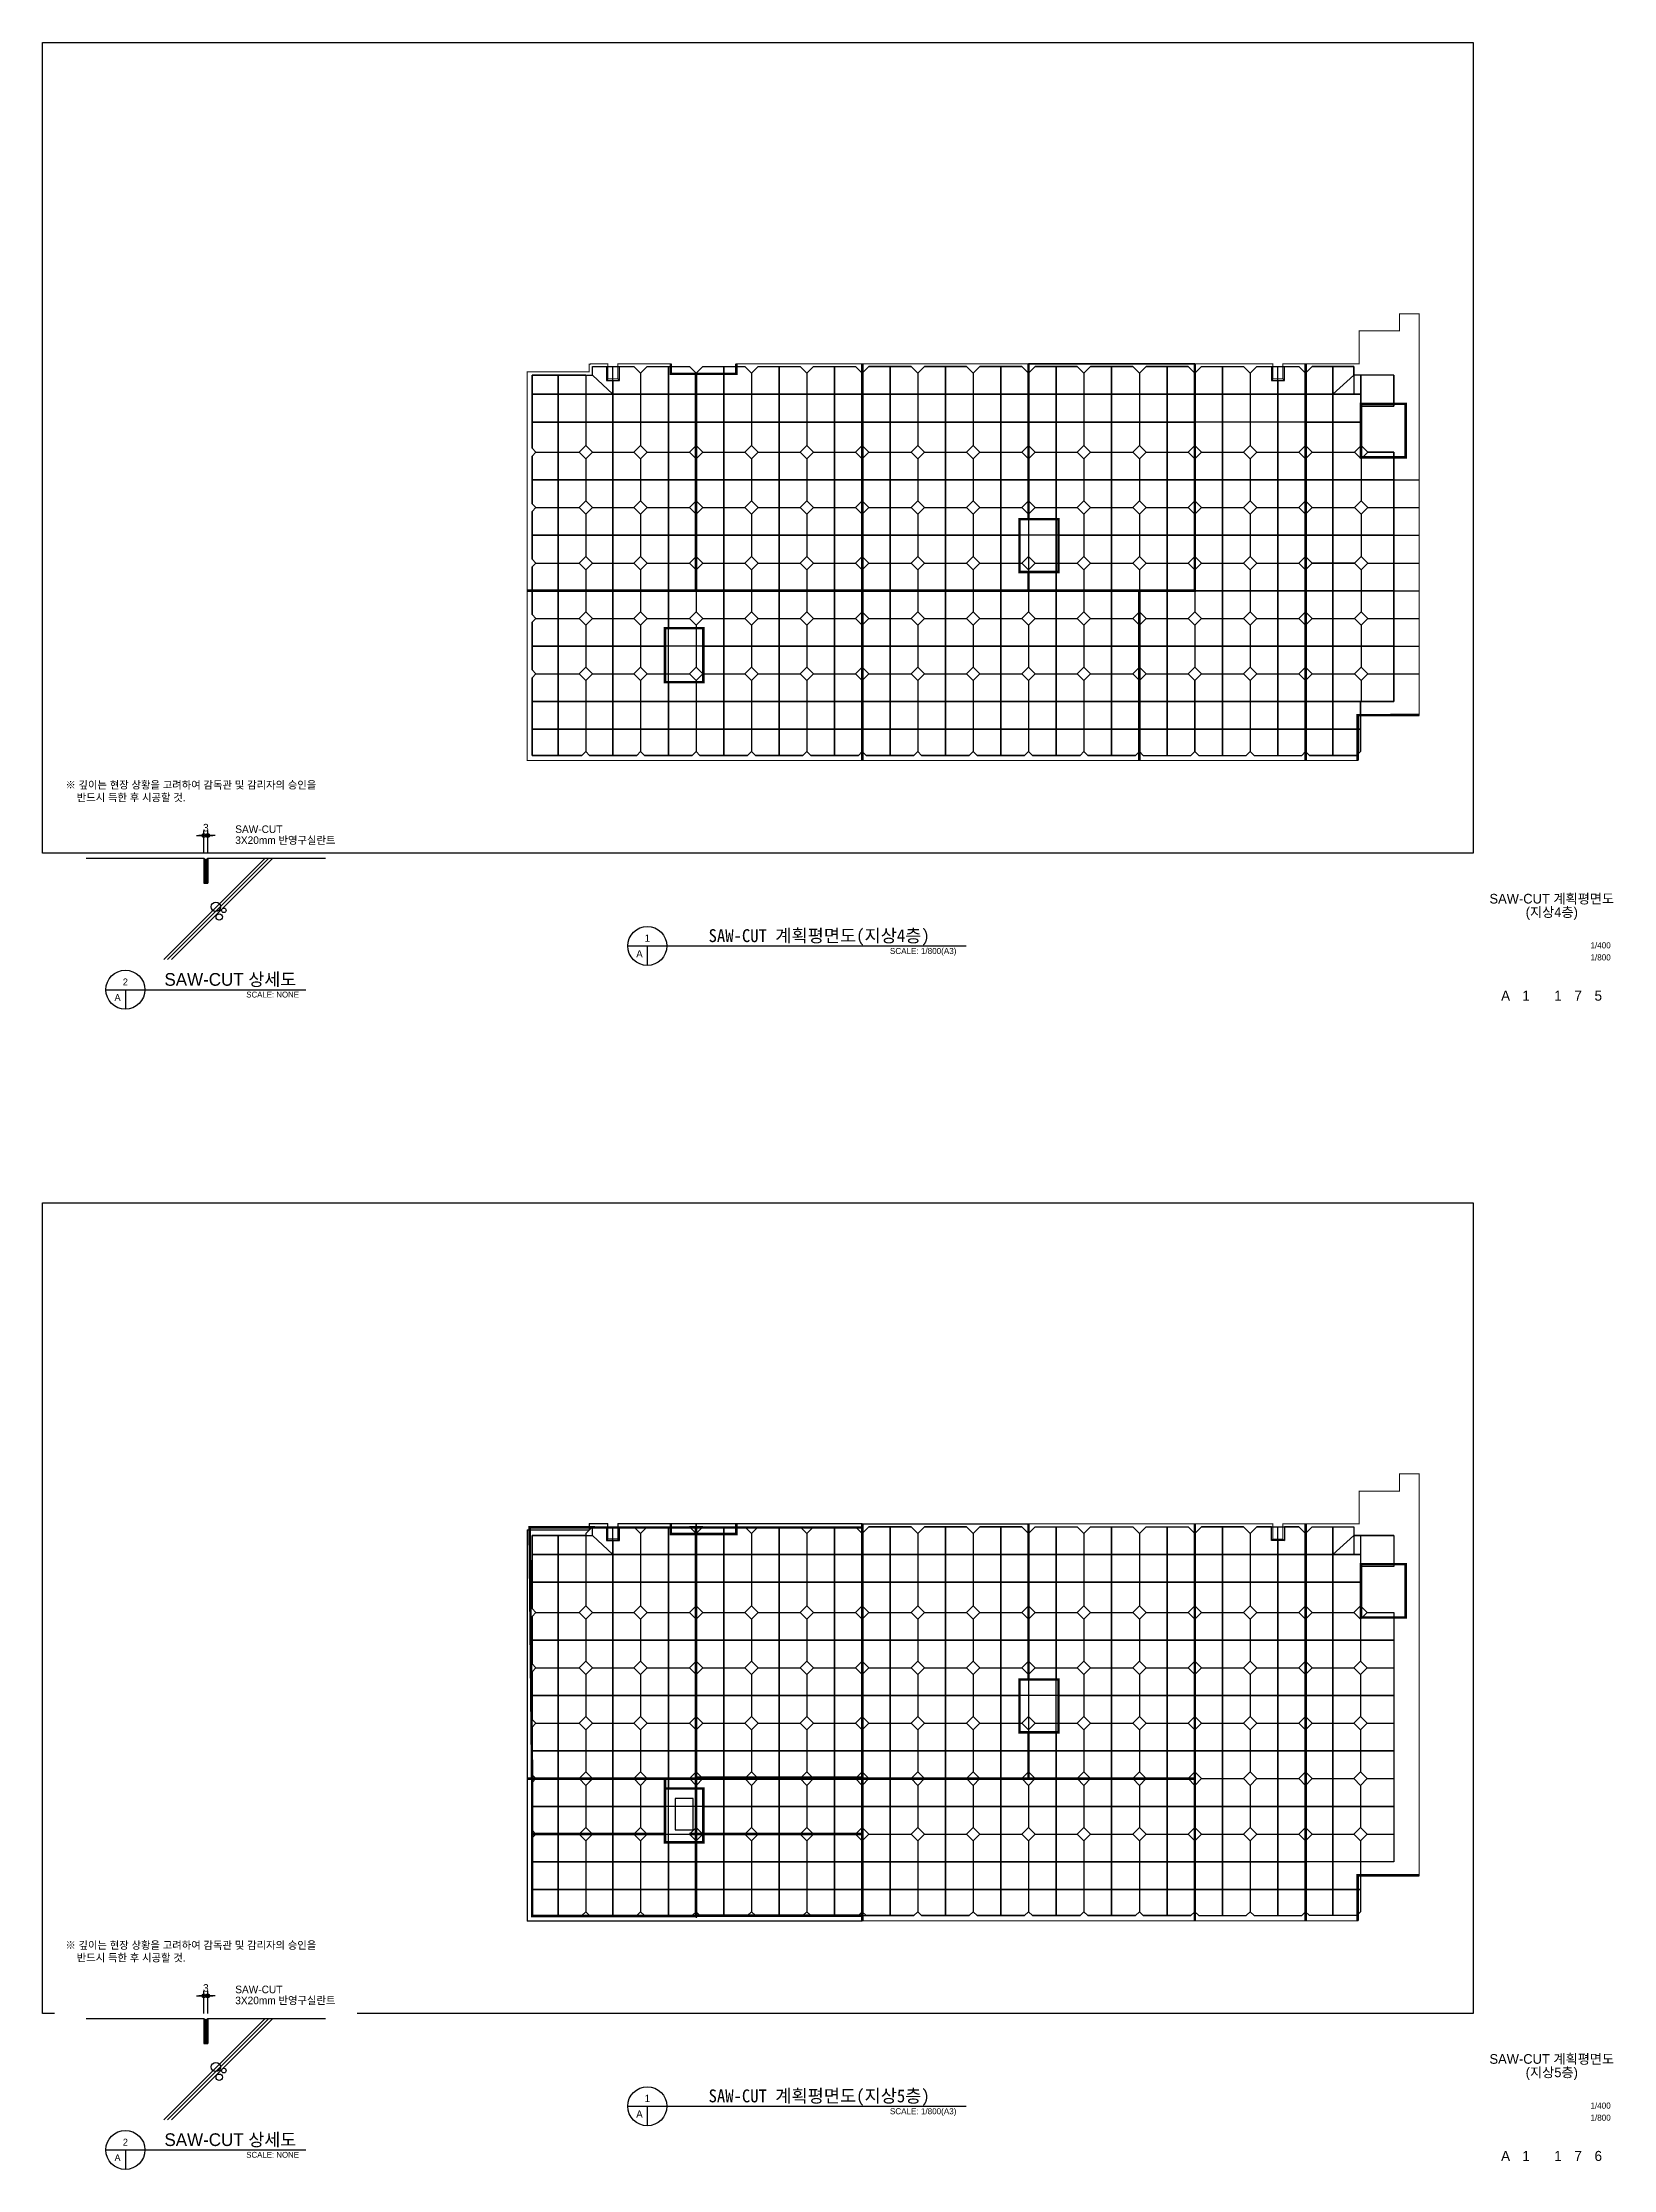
# Model space of a CAD drawing. Header units: millimetres. Extents: x -552870 to 1405794, y -1345622 to 197746.
# Drawn here: x 8000 to 319839, y -1146213 to -723854 of the extents above; entities that cross this region are included whole.
import ezdxf
from ezdxf.enums import TextEntityAlignment as Align

# ---------------------------------------------------------------- set-up
doc = ezdxf.new("R2010")
doc.units = ezdxf.units.MM
doc.header["$LTSCALE"] = 1000
doc.header["$MEASUREMENT"] = 0
doc.header["$PDSIZE"] = -10
doc.layers.get('0').update_dxf_attribs({"linetype": 'CONTINUOUS'})
doc.layers.get('Defpoints').update_dxf_attribs({"color": 171, "linetype": 'CONTINUOUS'})
for name, color, linetype in [('CON', 2, 'CONTINUOUS'), ('DIM', 7, 'CONTINUOUS'), ('E3', 8, 'CONTINUOUS'), ('FIN', 5, 'CONTINUOUS'), ('I_area', 30, 'CONTINUOUS'), ('LED', 7, 'CONTINUOUS'), ('SAW-CUT', 6, 'CONTINUOUS'), ('SYM', 7, 'CONTINUOUS'), ('TEXT', 3, 'CONTINUOUS'), ('TEXT-TITLE', 6, 'CONTINUOUS'), ('TEXT-기입', 6, 'CONTINUOUS'), ('WIPEOUT', 6, 'CONTINUOUS')]:
    doc.layers.add(name, color=color, linetype=linetype)
doc.layers.add('검수선', color=80, linetype='CONTINUOUS', lineweight=40)
doc.styles.add('CGS', font='cgse', dxfattribs={"bigfont": 'cgs'})
doc.styles.add('궁서체', font='GungsuhChe.ttf')
doc.styles.add('나눔바른고딕', font='')
doc.styles.get('나눔바른고딕').set_extended_font_data('나눔바른고딕')
doc.dimstyles.new('400 NDIM', dxfattribs={"dimscale": 400, "dimtxt": 3, "dimasz": 1, "dimexe": 2, "dimexo": 2, "dimgap": 1.5, "dimtad": 1, "dimdec": 0, "dimrnd": 0.25, "dimdsep": 46, "dimtxsty": '나눔바른고딕', "dimblk": 'DOT0', "dimcen": 1, "dimdle": 8, "dimclrd": 7, "dimclre": 7, "dimclrt": 7, "dimadec": 0, "dimazin": 0, "dimtfac": 1, "dimtdec": 0, "dimtix": 1, "dimtmove": 2, "dimatfit": 3, "dimldrblk": 'DOT0', "dimfxl": 1, "dimtolj": 1, "dimtzin": 0, "dimlwd": -1, "dimlwe": -1, "dimarcsym": 0})

msp = doc.modelspace()

# ---------------------------------------------------------------- texts
at = {"layer": 'TEXT', "style": '궁서체'}
for s, p in [('SAW-CUT 계획평면도(지상4층)', (140213, -902485)), ('SAW-CUT 계획평면도(지상5층)', (140213, -1132885))]:
    msp.add_text(s, height=2560, dxfattribs=at).set_placement(p)
at = {"layer": 'TEXT', "style": '나눔바른고딕'}
for s, p in [('1', (128047, -901709)), ('A', (126495, -904812)), ('1', (128047, -1132109)), ('A', (126495, -1135212))]:
    msp.add_text(s, height=1440, dxfattribs=at).set_placement(p, align=Align.MIDDLE)
for p in [(189413, -903648), (189413, -1134048)]:
    msp.add_text('SCALE: 1/800(A3)', height=1200, dxfattribs=at).set_placement(p, align=Align.TOP_RIGHT)
at = {"layer": 'TEXT-TITLE', "style": '나눔바른고딕'}
for s, p in [('SAW-CUT 계획평면도', (307600, -893867)), ('(지상4층)', (307600, -896533)), ('SAW-CUT 계획평면도', (307600, -1124267)), ('(지상5층)', (307600, -1126933))]:
    msp.add_text(s, height=1920, dxfattribs=at).set_placement(p, align=Align.MIDDLE_CENTER)
at = {"layer": 'TEXT-기입', "style": '나눔바른고딕'}
for s, p in [('1/400', (315281, -904088)), ('1/800', (315281, -906488)), ('1/400', (315281, -1134488)), ('1/800', (315281, -1136888))]:
    msp.add_text(s, height=1200, dxfattribs=at).set_placement(p, align=Align.BOTTOM_LEFT)
at = {"layer": 'TEXT-기입', "style": 'CGS'}
for s, p in [('A', (298431, -913128)), ('1', (302481, -913128)), ('1', (308831, -913128)), ('7', (312831, -913128)), ('5', (316831, -913128)), ('A', (298431, -1143528)), ('1', (302481, -1143528)), ('1', (308831, -1143528)), ('7', (312831, -1143528)), ('6', (316831, -1143528))]:
    msp.add_text(s, height=2000, dxfattribs=at).set_placement(p, align=Align.MIDDLE_CENTER)

# ---------------------------------------------------------------- blocks, each defined once
blk = doc.blocks.new('DOT0')
blk.add_line((-3, 0), (3, 0))
at = {"color": 6}
blk.add_circle((0, 0), 0.75, dxfattribs=at)
blk = doc.blocks.new('*D419')
at = {"layer": 'Defpoints', "color": 0, "transparency": 16777216}
for p in [(24300, -10316), (23700, -13905), (24300, -13905)]:
    blk.add_point(p, dxfattribs=at)
at = {"layer": 'DIM', "color": 7, "transparency": 16777216}
for p, q in [((23700, -13105), (23700, -9516)), ((24300, -13105), (24300, -9516)), ((23300, -10316), (22900, -10316)), ((23700, -10316), (24300, -10316)), ((24700, -10316), (25100, -10316))]:
    blk.add_line(p, q, dxfattribs=at)
at = {"layer": 'DIM', "color": 7, "transparency": 16777216, "xscale": 400, "yscale": 400, "zscale": 400}
blk.add_blockref('DOT0', (23700, -10316), dxfattribs=at)
at = {"layer": 'DIM', "color": 7, "transparency": 16777216, "xscale": 400, "yscale": 400, "zscale": 400, "rotation": 180}
blk.add_blockref('DOT0', (24300, -10316), dxfattribs=at)
at = {"layer": 'DIM', "color": 7, "transparency": 16777216, "insert": (24000, -9066), "char_height": 1200, "attachment_point": 5, "style": '나눔바른고딕'}
blk.add_mtext('\\A1;3', dxfattribs=at)
blk = doc.blocks.new('A$C4CB6089A')
at = {"layer": 'SYM'}
for p, q in [((8119.8, -34800), (39880.2, -34800)), ((11222.8, -34800), (11222.8, -37903))]:
    blk.add_line(p, q, dxfattribs=at)
blk.add_circle((11222.8, -34800), 3103, dxfattribs=at)
at = {"layer": 'TEXT', "style": '나눔바른고딕'}
for s, p in [('2', (11222.8, -33558.8)), ('A', (9981.6, -36041.2))]:
    blk.add_text(s, height=1086.1, dxfattribs=at).set_placement(p, align=Align.MIDDLE)
blk.add_text('SAW-CUT 상세도', height=2016.97, dxfattribs=at).set_placement((17422.4, -33170.9), align=Align.MIDDLE_LEFT)
blk.add_text('SCALE: NONE', height=930.909, dxfattribs=at).set_placement((38794.6, -35110.3), align=Align.TOP_RIGHT)
blk.add_wipeout([(0, 0), (0, -30000), (48000, -30000), (48000, 0)]).dxf.layer = 'WIPEOUT'
at = {"layer": 'FIN', "ltscale": 1000}
h = blk.add_hatch(dxfattribs=at)
h.set_pattern_fill('ANSI37', color=256, scale=50)
h.set_pattern_definition([(45, (-2497979.52, -916950.34), (-112.2532015, 112.2532015), []), (135, (-2497979.52, -916950.34), (-112.2532015, -112.2532015), [])])
edge = h.paths.add_edge_path()
edge.add_line((23700, -17905.3), (24300, -17905.3))
edge.add_line((24300, -17905.3), (24300, -13905.3))
edge.add_arc((24000, -13780.3), 325, 202.619865, 337.380135, ccw=False)
edge.add_line((23700, -13905.3), (23700, -17905.3))
at = {"layer": 'CON'}
for p, q in [((5000, -13905.3), (23700, -13905.3)), ((23700, -13905.3), (23700, -17905.3)), ((24300, -13905.3), (43000, -13905.3)), ((24300, -13905.3), (24300, -17905.3)), ((23700, -17905.3), (24300, -17905.3))]:
    blk.add_line(p, q, dxfattribs=at)
at = {"layer": 'E3'}
for p, q in [((33417.8, -13905.3, -605856.8), (17323.1, -30000, -605856.8)), ((34017.8, -13905.3, -605856.8), (17923.1, -30000, -605856.8)), ((34617.8, -13905.3, -605856.8), (18523.1, -30000, -605856.8))]:
    blk.add_line(p, q, dxfattribs=at)
for centre, radius in [((25594, -21625.3), 740.8), ((26127.9, -23250.3), 502.9), ((26850.1, -22198), 363.1)]:
    blk.add_circle(centre, radius, dxfattribs=at)
at = {"layer": 'FIN', "ltscale": 1000}
blk.add_arc((24000, -13780.3), 325, 202.619865, 337.380135, dxfattribs=at)
at = {"layer": 'LED', "ltscale": 0.5}
blk.add_lwpolyline([(24000, -14005.3, 0, 400, 0), (24600, -12966, 0, 0, 0), (26712.7, -9306.7, 0, 0, 0), (28468.6, -9306.7, 0, 0, 0)], format="xyseb", dxfattribs=at)
at = {"layer": 'TEXT', "style": '나눔바른고딕'}
for s, p in [('※ 깊이는 현장 상황을 고려하여 감독관 및 감리자의 승인을', (1699.5, -2270)), ('반드시 득한 후 시공할 것.', (3499.5, -4270)), ('SAW-CUT', (28673.1, -9306.7)), ('3X20mm 반영구실란트', (28673.1, -11053))]:
    blk.add_text(s, height=1200, dxfattribs=at).set_placement(p, align=Align.MIDDLE_LEFT)
at = {"layer": 'DIM'}
dim = blk.add_linear_dim(base=(24300, -10315.8), p1=(23700, -13905.3), p2=(24300, -13905.3), text='3', dimstyle='400 NDIM', dxfattribs=at)
dim.commit()
dim.dimension.update_dxf_attribs({"geometry": '*D419', "text_midpoint": (24000, -9065.8)})

# ---------------------------------------------------------------- linework, layer by layer
at = {"color": 6, "ltscale": 10000}
for p, q in [((268306, -788209), (268306, -793709)), ((268306, -1018609), (268306, -1024109))]:
    msp.add_line(p, q, dxfattribs=at)
at = {"color": 2, "ltscale": 10000, "const_width": 200}
for points in [[(281280, -857407), (281280, -777709), (277395, -777709), (277395, -781124), (269355, -781124), (269355, -787634), (258730, -787634), (258730, -866409), (269080, -866409), (269080, -857409), (281280, -857407)], [(104180, -789259), (104180, -832709), (137730, -832709), (137730, -789634), (132730, -789634), (132730, -787634), (122230, -787634), (122230, -790634), (120230, -790634), (120230, -787634), (116743, -787634), (116743, -787709), (116480, -787709), (116480, -789259), (104180, -789259)], [(137730, -789634), (137730, -832709), (170730, -832709), (170730, -787634), (145730, -787634), (145730, -789634), (137730, -789634), (137730, -789634)], [(203730, -787634), (203730, -818509), (201930, -818509), (201930, -829009), (203730, -829009), (203730, -832709), (170730, -832709), (170730, -787634), (203730, -787634)], [(236730, -827459), (236730, -787634), (203730, -787634), (203730, -818509), (209680, -818509), (209680, -829009), (203730, -829009), (203730, -832709), (236730, -832709), (236730, -827459)], [(258730, -866409), (225730, -866409), (225728, -832709), (236729, -832709), (236730, -787634), (252230, -787634), (252230, -790634), (254230, -790634), (254230, -787634), (258730, -787634), (258730, -866409)], [(269730, -795609), (269730, -806209), (278580, -806209), (278580, -795609), (269730, -795609)], [(104180, -832709), (104180, -866409), (170730, -866409), (170730, -832719), (104180, -832709)], [(170730, -832719), (170730, -866409), (225730, -866409), (225730, -832709), (170730, -832719), (170730, -866409)], [(131580, -840159), (131580, -850859), (139180, -850859), (139180, -840159), (131580, -840159)], [(281280, -1087807), (281280, -1008109), (277395, -1008109), (277395, -1011524), (269355, -1011524), (269355, -1018034), (258730, -1018034), (258730, -1096809), (269080, -1096809), (269080, -1087809), (281280, -1087807)], [(132730, -1018034), (122230, -1018034), (122230, -1021034), (120230, -1021034), (120230, -1018034), (116480, -1018034), (116480, -1019259), (104180, -1019259), (104180, -1068609), (137730, -1068609), (137730, -1020034), (132730, -1020034), (132730, -1018034)], [(145730, -1018034), (145730, -1020034), (137730, -1020034), (137730, -1068609), (170730, -1068609), (170730, -1018034), (145730, -1018034)], [(203730, -1018034), (203730, -1048909), (201930, -1048909), (201930, -1059409), (203730, -1059409), (203730, -1068609), (170730, -1068609), (170730, -1018034), (203730, -1018034)], [(236730, -1057609), (236730, -1018034), (203730, -1018034), (203730, -1048909), (209680, -1048909), (209680, -1059409), (203730, -1059409), (203730, -1068609), (236730, -1068609), (236730, -1057609)], [(236730, -1018034), (252230, -1018034), (252230, -1021034), (254230, -1021034), (254230, -1018034), (258730, -1018034), (258730, -1096809), (236730, -1096809), (236730, -1018034)], [(269730, -1026009), (269730, -1036609), (278580, -1036609), (278580, -1026009), (269730, -1026009)], [(104180, -1068609), (104180, -1096809), (170730, -1096809), (170730, -1068609), (104180, -1068609)], [(170730, -1068609), (170730, -1096809), (236730, -1096809), (236730, -1068609), (170730, -1068609)], [(131580, -1070559), (139180, -1070559), (139180, -1081259), (131580, -1081259), (131580, -1070559)]]:
    msp.add_lwpolyline(points, dxfattribs=at)
at = {"color": 114, "ltscale": 10000, "true_color": 0x139b48}
for points in [[(105180, -832709), (105180, -827984), (105954, -827209), (105180, -826435), (105180, -816984), (105954, -816209), (105180, -815435), (105180, -805984), (105954, -805209), (105180, -804435), (105180, -789909), (117154, -789909), (117154, -788209), (119930, -788209), (119930, -790934), (122530, -790934), (122530, -788209), (125406, -788209), (126730, -789534), (128054, -788209), (136406, -788209), (137730, -789534), (137730, -803885), (136406, -805209), (137730, -806534), (137730, -814885), (136406, -816209), (137730, -817534), (137730, -825885), (136406, -827209), (137730, -828534), (137730, -832709)], [(126730, -789534), (126730, -803885)], [(132230, -788209), (132230, -832709)], [(137730, -789534), (139054, -788209), (147406, -788209), (148730, -789534), (150054, -788209), (158406, -788209), (159730, -789534), (161054, -788209), (169406, -788209), (170730, -789534)], [(143230, -788209), (143230, -832709)], [(148730, -789534), (148730, -803885)], [(154230, -788209), (154230, -832709)], [(159730, -789534), (159730, -803885)], [(165230, -788209), (165230, -832709)], [(203730, -789534), (202406, -788209), (194054, -788209), (192730, -789534), (191406, -788209), (183054, -788209), (181730, -789534), (180406, -788209), (172054, -788209), (170730, -789534), (170730, -803885), (172054, -805209), (170730, -806534), (170730, -814885), (172054, -816209), (170730, -817534), (170730, -825885), (172054, -827209), (170730, -828534), (170730, -832709)], [(176230, -788209), (176230, -832709)], [(181730, -789534), (181730, -803885)], [(187230, -788209), (187230, -832709)], [(192730, -789534), (192730, -803885)], [(198230, -788209), (198230, -832709)], [(236730, -789534), (235406, -788209), (227054, -788209), (225730, -789534), (224406, -788209), (216054, -788209), (214730, -789534), (213406, -788209), (205054, -788209), (203730, -789534), (203730, -803885), (205054, -805209), (203730, -806534), (203730, -814885), (205054, -816209), (203730, -817534)], [(209230, -788209), (209230, -832709)], [(214730, -789534), (214730, -803885)], [(220230, -788209), (220230, -832709)], [(225730, -789534), (225730, -803885)], [(231230, -788209), (231230, -832709)], [(238054, -827209), (236730, -825885), (236729, -817533), (238054, -816209), (236730, -814885), (236730, -806534), (238054, -805209), (236730, -803885), (236730, -789534), (238054, -788209), (246406, -788209), (247730, -789534), (249054, -788209), (251930, -788209), (251930, -790934), (254530, -790934), (254530, -788209), (257406, -788209), (258730, -789534)], [(242230, -788209), (242230, -827209)], [(247730, -789534), (247730, -803885)], [(276255, -827209), (276255, -805209), (271054, -805209), (269730, -803885), (269730, -796059), (276255, -796059), (276255, -789909), (268306, -789909), (268306, -788209), (260054, -788209), (258730, -789534), (258730, -803885), (260054, -805209), (258730, -806534), (258730, -814885), (260054, -816209), (258730, -817534), (258730, -825885), (260054, -827209), (258730, -828534), (258730, -836885), (260054, -838209), (258730, -839534), (258730, -847885), (260054, -849209), (258730, -850534), (258730, -864635), (259504, -865409), (268856, -865409), (269630, -864635), (269630, -854709), (276255, -854709), (276255, -827209)], [(264130, -788209), (264130, -827209), (264130, -865409)], [(105182, -793709), (137730, -793709)], [(110330, -789909), (110330, -832709)], [(115830, -789909), (115830, -803885)], [(117154, -789909), (121230, -793709)], [(120230, -790634), (119930, -790934)], [(121230, -790934), (121230, -832709)], [(122230, -790634), (122530, -790934)], [(137730, -793709), (170730, -793709)], [(170730, -793709), (203730, -793709)], [(203730, -793709), (236730, -793709)], [(236730, -793709), (258730, -793709)], [(252230, -790634), (251930, -790934)], [(253230, -790934), (253230, -827209)], [(254230, -790634), (254530, -790934)], [(258730, -793709), (269730, -793709)], [(268306, -789909), (264130, -793709)], [(269730, -796059), (269730, -789909)], [(105180, -799209), (137730, -799209)], [(137730, -799209), (170730, -799209)], [(170730, -799209), (203730, -799209)], [(203730, -799209), (236730, -799209)], [(258730, -799209), (236730, -799209)], [(258730, -799209), (269730, -799209)], [(105954, -805209), (114506, -805209)], [(115830, -803885), (114506, -805209), (115830, -806534), (117154, -805209), (115830, -803885)], [(115830, -806534), (115830, -814885)], [(117154, -805209), (125506, -805209)], [(126730, -803885), (125406, -805209), (126730, -806534), (128054, -805209), (126730, -803885)], [(126730, -806534), (126730, -814885)], [(128054, -805209), (136406, -805209)], [(137730, -803885), (139054, -805209), (137730, -806534)], [(139054, -805209), (147406, -805209)], [(148730, -803885), (147406, -805209), (148730, -806534), (150054, -805209), (148730, -803885)], [(148730, -806534), (148730, -814885)], [(150054, -805209), (158406, -805209)], [(159730, -803885), (158406, -805209), (159730, -806534), (161054, -805209), (159730, -803885)], [(159730, -806534), (159730, -814885)], [(161054, -805209), (169406, -805209)], [(170730, -803885), (169406, -805209), (170730, -806534)], [(172054, -805209), (180406, -805209)], [(181730, -803885), (180406, -805209), (181730, -806534), (183054, -805209), (181730, -803885)], [(181730, -806534), (181730, -814885)], [(183054, -805209), (191406, -805209)], [(192730, -803885), (191406, -805209), (192730, -806534), (194054, -805209), (192730, -803885)], [(192730, -806534), (192730, -814885)], [(194054, -805209), (202406, -805209)], [(203730, -803885), (202406, -805209), (203730, -806534)], [(205054, -805209), (213406, -805209)], [(214730, -803885), (213406, -805209), (214730, -806534), (216054, -805209), (214730, -803885)], [(214730, -806534), (214730, -814885)], [(216054, -805209), (224406, -805209)], [(225730, -803885), (224406, -805209), (225730, -806534), (227054, -805209), (225730, -803885)], [(225730, -806534), (225730, -814885)], [(227054, -805209), (235406, -805209)], [(236730, -803885), (235406, -805209), (236730, -806534)], [(238054, -805209), (246406, -805209)], [(247730, -803885), (246406, -805209), (247730, -806534), (249054, -805209), (247730, -803885)], [(247730, -806534), (247730, -814885)], [(249054, -805209), (257406, -805209)], [(258730, -803885), (257406, -805209), (258730, -806534)], [(260054, -805209), (268406, -805209)], [(269730, -803885), (268406, -805209), (269730, -806534), (271054, -805209)], [(269730, -806534), (269730, -814885)], [(105182, -810709), (137730, -810709)], [(137730, -810709), (170730, -810709)], [(170730, -810709), (203730, -810709)], [(203730, -810709), (236730, -810709)], [(236729, -810709), (258730, -810709)], [(258730, -810709), (281280, -810709)], [(115830, -814885), (114506, -816209), (115830, -817534), (117154, -816209), (115830, -814885)], [(126730, -814885), (125406, -816209), (126730, -817534), (128054, -816209), (126730, -814885)], [(137730, -814885), (139054, -816209), (137730, -817534)], [(148730, -814885), (147406, -816209), (148730, -817534), (150054, -816209), (148730, -814885)], [(159730, -814885), (158406, -816209), (159730, -817534), (161054, -816209), (159730, -814885)], [(170730, -814885), (169406, -816209), (170730, -817534)], [(181730, -814885), (180406, -816209), (181730, -817534), (183054, -816209), (181730, -814885)], [(192730, -814885), (191406, -816209), (192730, -817534), (194054, -816209), (192730, -814885)], [(203730, -814885), (202406, -816209), (203730, -817534)], [(214730, -814885), (213406, -816209), (214730, -817534), (216054, -816209), (214730, -814885)], [(225730, -814885), (224406, -816209), (225730, -817534), (227054, -816209), (225730, -814885)], [(236730, -814885), (235406, -816209), (236730, -817534)], [(247730, -814885), (246406, -816209), (247730, -817534), (249054, -816209), (247730, -814885)], [(258730, -814885), (257406, -816209), (258730, -817534)], [(269730, -814885), (268406, -816209), (269730, -817534), (271054, -816209), (269730, -814885)], [(105954, -816209), (114506, -816209)], [(115830, -817534), (115830, -825885)], [(117054, -816209), (125406, -816209)], [(126730, -817534), (126730, -825885)], [(128054, -816209), (136406, -816209)], [(139054, -816209), (147406, -816209)], [(148730, -817534), (148730, -825885)], [(150054, -816209), (158406, -816209)], [(159730, -817534), (159730, -825885)], [(161054, -816209), (169406, -816209)], [(172054, -816209), (180406, -816209)], [(181730, -817534), (181730, -825885)], [(183054, -816209), (191406, -816209)], [(192730, -817534), (192730, -825885)], [(194054, -816209), (202406, -816209)], [(205054, -816209), (213406, -816209)], [(214730, -817534), (214730, -825885)], [(216054, -816209), (224406, -816209)], [(225730, -817534), (225730, -825885)], [(227054, -816209), (235406, -816209)], [(238054, -816209), (246406, -816209)], [(247730, -817534), (247730, -825885)], [(249054, -816209), (257406, -816209)], [(260054, -816209), (268406, -816209)], [(269730, -817534), (269730, -825885)], [(271054, -816209), (281280, -816209)], [(105182, -821709), (137730, -821709)], [(137730, -821709), (170730, -821709)], [(170730, -821709), (201930, -821709)], [(209680, -821709), (236729, -821709)], [(236729, -821709), (258730, -821709)], [(258730, -821709), (281280, -821709)], [(105954, -827209), (114506, -827209)], [(115830, -825885), (114506, -827209), (115830, -828534), (117154, -827209), (115830, -825885)], [(117154, -827209), (125406, -827209)], [(126730, -825885), (125406, -827209), (126730, -828534), (128054, -827209), (126730, -825885)], [(128054, -827209), (136406, -827209)], [(137730, -825885), (139054, -827209), (137730, -828534)], [(139054, -827209), (147406, -827209)], [(148730, -825885), (147406, -827209), (148730, -828534), (150054, -827209), (148730, -825885)], [(150054, -827209), (158406, -827209)], [(159730, -825885), (158406, -827209), (159730, -828534), (161054, -827209), (159730, -825885)], [(161054, -827209), (169406, -827209)], [(170730, -825885), (169406, -827209), (170730, -828534)], [(172054, -827209), (180406, -827209)], [(181730, -825885), (180406, -827209), (181730, -828534), (183054, -827209), (181730, -825885)], [(183054, -827209), (191406, -827209)], [(192730, -825885), (191406, -827209), (192730, -828534), (194054, -827209), (192730, -825885)], [(194054, -827209), (201930, -827209)], [(209680, -827209), (213406, -827209)], [(214730, -825885), (213406, -827209), (214730, -828534), (216054, -827209), (214730, -825885)], [(216054, -827209), (224406, -827209)], [(225730, -825885), (224406, -827209), (225730, -828534), (227054, -827209), (225730, -825885)], [(238054, -827209), (236730, -828534), (236730, -832709), (225730, -832709), (225729, -832709), (225730, -836885), (227054, -838209), (225729, -839533), (225730, -847885), (227054, -849209), (225729, -850533), (225730, -864635), (226504, -865409), (235956, -865409), (236730, -864635), (237504, -865409), (246956, -865409), (247730, -864635), (248504, -865409), (257956, -865409), (258730, -864635)], [(227054, -827209), (235406, -827209)], [(236730, -825885), (235406, -827209), (236730, -828534)], [(238054, -827209), (246406, -827209)], [(242230, -827209), (242230, -865409)], [(247730, -825885), (246406, -827209), (247730, -828534), (249054, -827209), (247730, -825885)], [(246407, -827210), (247730, -828534), (249054, -827210)], [(249054, -827209), (257406, -827209)], [(253230, -827209), (253230, -865409)], [(258730, -825885), (257406, -827209), (258730, -828534)], [(268406, -827209), (260054, -827209)], [(269730, -825885), (268406, -827209), (269730, -828534), (271054, -827209), (269730, -825885)], [(271054, -827209), (281280, -827209)], [(115830, -828534), (115830, -832709)], [(126730, -828534), (126730, -832709)], [(148730, -828534), (148730, -832709)], [(159730, -828534), (159730, -832709)], [(181730, -828534), (181730, -832709)], [(192730, -828534), (192730, -832709)], [(214730, -828534), (214730, -832709)], [(225730, -828534), (225730, -832709)], [(247730, -828534), (247730, -836885)], [(269730, -828534), (269730, -836885)], [(170730, -864635), (169956, -865409), (160504, -865409), (159730, -864635), (158956, -865409), (149504, -865409), (148730, -864635), (147956, -865409), (138504, -865409), (137730, -864635), (136956, -865409), (127504, -865409), (126730, -864635), (125956, -865409), (116604, -865409), (115830, -864635), (115056, -865409), (105180, -865409), (105180, -849984), (105954, -849209), (105180, -848435), (105180, -838984), (105954, -838209), (105180, -837435), (105180, -832709), (170730, -832709)], [(110330, -832709), (110330, -865409)], [(115830, -832709), (115830, -836885)], [(121230, -832709), (121230, -865409)], [(126730, -832713), (126730, -836885)], [(132230, -832709), (132230, -840159)], [(137730, -832714), (137730, -836885)], [(143230, -832715), (143230, -865409)], [(148730, -832709), (148730, -836885)], [(154230, -832715), (154230, -865409)], [(159730, -832718), (159730, -836885)], [(165230, -832715), (165230, -865409)], [(225730, -864635), (224956, -865409), (215504, -865409), (214730, -864635), (213956, -865409), (204504, -865409), (203730, -864635), (202956, -865409), (193504, -865409), (192730, -864635), (191956, -865409), (182504, -865409), (181730, -864635), (180956, -865409), (171504, -865409), (170730, -864635), (170730, -850534), (172054, -849209), (170730, -847885), (170730, -839534), (172054, -838209), (170730, -836885), (170730, -832709), (225730, -832709)], [(176230, -832709), (176230, -865409)], [(181730, -832709), (181730, -836885)], [(187230, -832709), (187230, -865409)], [(192730, -832709), (192730, -836885)], [(198230, -832709), (198230, -865409)], [(203730, -832709), (203730, -836885)], [(209230, -832709), (209230, -865409)], [(214730, -832709), (214730, -836885)], [(220230, -832709), (220230, -865409)], [(225730, -832709), (225730, -836885)], [(231230, -832709), (231230, -865409)], [(236729, -832709), (258730, -832709)], [(236730, -832709), (236730, -836885)], [(258730, -832709), (281280, -832709)], [(105954, -838209), (114506, -838209)], [(115830, -836885), (114506, -838209), (115830, -839534), (117154, -838209), (115830, -836885)], [(115830, -839534), (115830, -847885)], [(117153, -838211), (125406, -838211)], [(126730, -836885), (125406, -838209), (126730, -839534), (128054, -838209), (126730, -836885)], [(126730, -839534), (126730, -847885)], [(128054, -838209), (136406, -838209)], [(137730, -836885), (136406, -838209), (137730, -839534), (139054, -838209), (137730, -836885)], [(137730, -839534), (137730, -840159)], [(139054, -838209), (147406, -838209)], [(148730, -836885), (147406, -838209), (148730, -839534), (150054, -838209), (148730, -836885)], [(148730, -839534), (148730, -847885)], [(150054, -838209), (158406, -838209)], [(159730, -836885), (158406, -838209), (159730, -839534), (161054, -838209), (159730, -836885)], [(159730, -839534), (159730, -847885)], [(161054, -838209), (169406, -838209)], [(170730, -836885), (169406, -838209), (170730, -839534)], [(172054, -838209), (180406, -838209)], [(181730, -836885), (180406, -838209), (181730, -839534), (183054, -838209), (181730, -836885)], [(181730, -839534), (181730, -847885)], [(183054, -838209), (191406, -838209)], [(192730, -836885), (191406, -838209), (192730, -839534), (194054, -838209), (192730, -836885)], [(192730, -839534), (192730, -847885)], [(194054, -838209), (202406, -838209)], [(203730, -836885), (202406, -838209), (203730, -839534), (205054, -838209), (203730, -836885)], [(203730, -839534), (203730, -847885)], [(205054, -838209), (213406, -838209)], [(214730, -836885), (213406, -838209), (214730, -839534), (216054, -838209), (214730, -836885)], [(214730, -839534), (214730, -847885)], [(216054, -838209), (224406, -838209)], [(225730, -836885), (224406, -838209), (225730, -839534)], [(225730, -839534), (225730, -847885)], [(227054, -838209), (235406, -838209)], [(236730, -836885), (235406, -838209), (236730, -839534), (238054, -838209), (236730, -836885)], [(236730, -839534), (236730, -847885)], [(238054, -838209), (246406, -838209)], [(247730, -836885), (246406, -838209), (247730, -839534), (249054, -838209), (247730, -836885)], [(247730, -839534), (247730, -847885)], [(249054, -838209), (257406, -838209)], [(258730, -836885), (257406, -838209), (258730, -839534)], [(260054, -838209), (268406, -838209)], [(269730, -836885), (268406, -838209), (269730, -839534), (271054, -838209), (269730, -836885)], [(269730, -839534), (269730, -847885)], [(271054, -838209), (281280, -838209)], [(105180, -843709), (131580, -843709)], [(139180, -843709), (170730, -843709)], [(170730, -843709), (225730, -843709)], [(225730, -843709), (258730, -843709)], [(258730, -843709), (281280, -843709)], [(115830, -847885), (114506, -849209), (115830, -850534), (117154, -849209), (115830, -847885)], [(126730, -847885), (125406, -849209), (126730, -850534), (128054, -849209), (126730, -847885)], [(148730, -847885), (147406, -849209), (148730, -850534), (150054, -849209), (148730, -847885)], [(159730, -847885), (158406, -849209), (159730, -850534), (161054, -849209), (159730, -847885)], [(170730, -847885), (169406, -849209), (170730, -850534)], [(181730, -847885), (180406, -849209), (181730, -850534), (183054, -849209), (181730, -847885)], [(192730, -847885), (191406, -849209), (192730, -850534), (194054, -849209), (192730, -847885)], [(203730, -847885), (202406, -849209), (203730, -850534), (205054, -849209), (203730, -847885)], [(214730, -847885), (213406, -849209), (214730, -850534), (216054, -849209), (214730, -847885)], [(225730, -847885), (224406, -849209), (225730, -850534)], [(236730, -847885), (235406, -849209), (236730, -850534), (238054, -849209), (236730, -847885)], [(247730, -847885), (246406, -849209), (247730, -850534), (249054, -849209), (247730, -847885)], [(258730, -847885), (257406, -849209), (258730, -850534)], [(269730, -847885), (268406, -849209), (269730, -850534), (271054, -849209), (269730, -847885)], [(105954, -849209), (114506, -849209)], [(115830, -850534), (115830, -864635)], [(117154, -849209), (125406, -849209)], [(126730, -850534), (126730, -864635)], [(128053, -849209), (131580, -849209)], [(132230, -850859), (132230, -865409)], [(137730, -850534), (137730, -864635)], [(139180, -849209), (147406, -849209)], [(148730, -850534), (148730, -864635)], [(150054, -849209), (158406, -849209)], [(159730, -850534), (159730, -864635)], [(161053, -849209), (169406, -849209)], [(172054, -849209), (180406, -849209)], [(181730, -850534), (181730, -864635)], [(183054, -849209), (191406, -849209)], [(192730, -850534), (192730, -864635)], [(194054, -849209), (202406, -849209)], [(203730, -850534), (203730, -864635)], [(205054, -849209), (213406, -849209)], [(214730, -850534), (214730, -864635)], [(216054, -849209), (224406, -849209)], [(225730, -850534), (225730, -864635)], [(227054, -849209), (235406, -849209)], [(236730, -864635), (236730, -850534)], [(238054, -849209), (246406, -849209)], [(247730, -850534), (247730, -864635)], [(249054, -849209), (257406, -849209)], [(260054, -849209), (268406, -849209)], [(269730, -850534), (269730, -854709)], [(271054, -849209), (281280, -849209)], [(105180, -854709), (170730, -854709)], [(170730, -854709), (225730, -854709)], [(225730, -854709), (258730, -854709)], [(258730, -854709), (269630, -854709)], [(105180, -860209), (170730, -860209)], [(170730, -860209), (225730, -860209)], [(225730, -860209), (258730, -860209)], [(258730, -860209), (269630, -860209)], [(105954, -1068609), (105180, -1067835), (105180, -1058384), (105954, -1057609), (105180, -1056835), (105180, -1047384), (105954, -1046609), (105180, -1045835), (105180, -1036384), (105954, -1035609), (105180, -1034835), (105180, -1020309), (117154, -1020309), (117154, -1018609), (119929, -1018609), (119929, -1021334), (122529, -1021334), (122529, -1018609), (125406, -1018609), (126730, -1019934), (128054, -1018609), (136406, -1018609), (137730, -1019934), (137730, -1034285), (136406, -1035609), (137730, -1036934), (137730, -1045285), (136406, -1046609), (137730, -1047934), (137730, -1056285), (136406, -1057609), (137730, -1058934), (137730, -1067285), (136406, -1068609)], [(110330, -1020309), (110330, -1068609)], [(115830, -1020309), (115830, -1034285)], [(117154, -1020309), (121230, -1024109)], [(120230, -1021034), (119929, -1021334)], [(121230, -1021334), (121230, -1068609)], [(122230, -1021034), (122529, -1021334)], [(126730, -1019934), (126730, -1034285)], [(132230, -1018609), (132230, -1068609)], [(137730, -1019934), (139054, -1018609), (147406, -1018609), (148730, -1019934), (150054, -1018609), (158406, -1018609), (159730, -1019934), (161054, -1018609), (169406, -1018609), (170730, -1019934)], [(143230, -1018609), (143230, -1068609)], [(148730, -1019934), (148730, -1034285)], [(154230, -1018609), (154230, -1068609)], [(159730, -1019934), (159730, -1034285)], [(165230, -1018609), (165230, -1068609)], [(203730, -1019934), (202406, -1018609), (194054, -1018609), (192730, -1019934), (191406, -1018609), (183054, -1018609), (181730, -1019934), (180406, -1018609), (172054, -1018609), (170730, -1019934), (170730, -1034285), (172054, -1035609), (170730, -1036934), (170730, -1045285), (172054, -1046609), (170730, -1047934), (170730, -1056285), (172054, -1057609), (170730, -1058934), (170730, -1067285), (172054, -1068609)], [(176230, -1018609), (176230, -1068609)], [(181730, -1019934), (181730, -1034285)], [(187230, -1018609), (187230, -1068609)], [(192730, -1019934), (192730, -1034285)], [(198230, -1018609), (198230, -1068609)], [(203730, -1048909), (203730, -1047934), (205054, -1046609), (203730, -1045285), (203730, -1036934), (205054, -1035609), (203730, -1034285), (203730, -1019934), (205054, -1018609), (213406, -1018609), (214730, -1019934), (216054, -1018609), (224406, -1018609), (225730, -1019934), (227054, -1018609), (235406, -1018609), (236730, -1019934)], [(209230, -1018609), (209230, -1048909)], [(214730, -1019934), (214730, -1034285)], [(220230, -1018609), (220230, -1068609)], [(225730, -1019934), (225730, -1034285)], [(231230, -1018609), (231230, -1068609)], [(258730, -1019934), (257406, -1018609), (254530, -1018609), (254530, -1021334), (251930, -1021334), (251930, -1018609), (249054, -1018609), (247730, -1019934), (246406, -1018609), (238054, -1018609), (236730, -1019934), (236730, -1034285), (238054, -1035609), (236730, -1036934), (236730, -1045285), (238054, -1046609), (236730, -1047934), (236730, -1056285), (238054, -1057609), (236730, -1058934), (236730, -1067285), (238054, -1068609), (236730, -1069934), (236730, -1078285), (238054, -1079609), (236730, -1080934), (236730, -1095035), (237504, -1095809), (246956, -1095809), (247730, -1095035), (248504, -1095809), (257956, -1095809), (258730, -1095035)], [(242230, -1018609), (242230, -1095809)], [(247730, -1019934), (247730, -1034285)], [(252230, -1021034), (251930, -1021334)], [(253230, -1021334), (253230, -1095809)], [(254230, -1021034), (254530, -1021334)], [(264130, -1018609), (264130, -1057609), (264130, -1095809)], [(268306, -1020309), (264130, -1024109)], [(269630, -1020309), (269630, -1026459)], [(105180, -1024109), (137730, -1024109)], [(137730, -1024109), (170730, -1024109)], [(170730, -1024109), (203730, -1024109)], [(203730, -1024109), (236730, -1024109)], [(236730, -1024109), (258730, -1024109)], [(258730, -1024109), (269630, -1024109)], [(105180, -1029609), (137730, -1029609)], [(137730, -1029609), (170730, -1029609)], [(170730, -1029609), (203730, -1029609)], [(203730, -1029609), (236730, -1029609)], [(236730, -1029609), (258730, -1029609)], [(258730, -1029609), (269630, -1029609)], [(115830, -1034285), (114506, -1035609), (115830, -1036934), (117154, -1035609), (115830, -1034285)], [(126730, -1034285), (125406, -1035609), (126730, -1036934), (128054, -1035609), (126730, -1034285)], [(137730, -1034285), (139054, -1035609), (137730, -1036934)], [(148730, -1034285), (147406, -1035609), (148730, -1036934), (150054, -1035609), (148730, -1034285)], [(159730, -1034285), (158406, -1035609), (159730, -1036934), (161054, -1035609), (159730, -1034285)], [(170730, -1034285), (169406, -1035609), (170730, -1036934)], [(181730, -1034285), (180406, -1035609), (181730, -1036934), (183054, -1035609), (181730, -1034285)], [(192730, -1034285), (191406, -1035609), (192730, -1036934), (194054, -1035609), (192730, -1034285)], [(203730, -1034285), (202406, -1035609), (203730, -1036934)], [(214730, -1034285), (213406, -1035609), (214730, -1036934), (216054, -1035609), (214730, -1034285)], [(225730, -1034285), (224406, -1035609), (225730, -1036934), (227054, -1035609), (225730, -1034285)], [(236730, -1034285), (235406, -1035609), (236730, -1036934)], [(247730, -1034285), (246406, -1035609), (247730, -1036934), (249054, -1035609), (247730, -1034285)], [(258730, -1034285), (257406, -1035609), (258730, -1036934)], [(269630, -1034285), (268306, -1035609), (269630, -1036934), (270954, -1035609)], [(105954, -1035609), (114506, -1035609)], [(115830, -1036934), (115830, -1045285)], [(117154, -1035609), (125406, -1035609)], [(126730, -1036934), (126730, -1045285)], [(128054, -1035609), (136406, -1035609)], [(139054, -1035609), (147406, -1035609)], [(148730, -1036934), (148730, -1045285)], [(150054, -1035609), (158406, -1035609)], [(159730, -1036934), (159730, -1045285)], [(161054, -1035609), (169406, -1035609)], [(172054, -1035609), (180406, -1035609)], [(181730, -1036934), (181730, -1045285)], [(183054, -1035609), (191406, -1035609)], [(192730, -1036934), (192730, -1045285)], [(194054, -1035609), (202406, -1035609)], [(205054, -1035609), (213406, -1035609)], [(214730, -1036934), (214730, -1045285)], [(216054, -1035609), (224406, -1035609)], [(225730, -1036934), (225730, -1045285)], [(227054, -1035609), (235406, -1035609)], [(238054, -1035609), (246406, -1035609)], [(247730, -1036934), (247730, -1045285)], [(249054, -1035609), (257406, -1035609)], [(260054, -1035609), (268306, -1035609)], [(269630, -1036934), (269630, -1045285)], [(105180, -1041109), (137730, -1041109)], [(137730, -1041109), (170730, -1041109)], [(170730, -1041109), (203730, -1041109)], [(203730, -1041109), (236730, -1041109)], [(236730, -1041109), (258730, -1041109)], [(258730, -1041109), (276255, -1041109)], [(105954, -1046609), (114506, -1046609)], [(115830, -1045285), (114506, -1046609), (115830, -1047934), (117154, -1046609), (115830, -1045285)], [(117154, -1046609), (125406, -1046609)], [(126730, -1045285), (125406, -1046609), (126730, -1047934), (128054, -1046609), (126730, -1045285)], [(128054, -1046609), (136406, -1046609)], [(137730, -1045285), (139054, -1046609), (137730, -1047934)], [(139054, -1046609), (147406, -1046609)], [(148730, -1045285), (147406, -1046609), (148730, -1047934), (150054, -1046609), (148730, -1045285)], [(150054, -1046609), (158406, -1046609)], [(159730, -1045285), (158406, -1046609), (159730, -1047934), (161054, -1046609), (159730, -1045285)], [(161054, -1046609), (169406, -1046609)], [(170730, -1045285), (169406, -1046609), (170730, -1047934)], [(172054, -1046609), (180406, -1046609)], [(181730, -1045285), (180406, -1046609), (181730, -1047934), (183054, -1046609), (181730, -1045285)], [(183054, -1046609), (191406, -1046609)], [(192730, -1045285), (191406, -1046609), (192730, -1047934), (194054, -1046609), (192730, -1045285)], [(194054, -1046609), (202406, -1046609)], [(203730, -1045285), (202406, -1046609), (203730, -1047934)], [(205054, -1046609), (213406, -1046609)], [(214730, -1045285), (213406, -1046609), (214730, -1047934), (216054, -1046609), (214730, -1045285)], [(216054, -1046609), (224406, -1046609)], [(225730, -1045285), (224406, -1046609), (225730, -1047934), (227054, -1046609), (225730, -1045285)], [(227054, -1046609), (235406, -1046609)], [(236730, -1045285), (235406, -1046609), (236730, -1047934)], [(238054, -1046609), (246406, -1046609)], [(247730, -1045285), (246406, -1046609), (247730, -1047934), (249054, -1046609), (247730, -1045285)], [(249054, -1046609), (257406, -1046609)], [(258730, -1045285), (257406, -1046609), (258730, -1047934)], [(260054, -1046609), (268306, -1046609)], [(269630, -1045285), (268306, -1046609), (269630, -1047934), (270954, -1046609), (269630, -1045285)], [(270954, -1046609), (276255, -1046609)], [(115830, -1047934), (115830, -1056285)], [(126730, -1047934), (126730, -1056285)], [(148730, -1047934), (148730, -1056285)], [(159730, -1047934), (159730, -1056285)], [(181730, -1047934), (181730, -1056285)], [(192730, -1047934), (192730, -1056285)], [(214730, -1047934), (214730, -1056285)], [(225730, -1047934), (225730, -1056285)], [(247730, -1047934), (247730, -1056285)], [(269630, -1047934), (269630, -1056285)], [(105180, -1052109), (137730, -1052109)], [(137730, -1052109), (170730, -1052109)], [(170730, -1052109), (201930, -1052109)], [(209680, -1052109), (236730, -1052109)], [(236730, -1052109), (258730, -1052109)], [(258730, -1052109), (276255, -1052109)], [(105954, -1057609), (114506, -1057609)], [(115830, -1056285), (114506, -1057609), (115830, -1058934), (117154, -1057609), (115830, -1056285)], [(115830, -1058934), (115830, -1067285)], [(117154, -1057609), (125406, -1057609)], [(126730, -1056285), (125406, -1057609), (126730, -1058934), (128054, -1057609), (126730, -1056285)], [(126730, -1058934), (126730, -1067285)], [(128054, -1057609), (136406, -1057609)], [(137730, -1056285), (139054, -1057609), (137730, -1058934)], [(139054, -1057609), (147406, -1057609)], [(148730, -1056285), (147406, -1057609), (148730, -1058934), (150054, -1057609), (148730, -1056285)], [(148730, -1058934), (148730, -1067285)], [(150054, -1057609), (158406, -1057609)], [(159730, -1056285), (158406, -1057609), (159730, -1058934), (161054, -1057609), (159730, -1056285)], [(159730, -1058934), (159730, -1067285)], [(161054, -1057609), (169406, -1057609)], [(170730, -1056285), (169406, -1057609), (170730, -1058934)], [(172054, -1057609), (180406, -1057609)], [(181730, -1056285), (180406, -1057609), (181730, -1058934), (183054, -1057609), (181730, -1056285)], [(181730, -1058934), (181730, -1067285)], [(183054, -1057609), (191406, -1057609)], [(192730, -1056285), (191406, -1057609), (192730, -1058934), (194054, -1057609), (192730, -1056285)], [(192730, -1058934), (192730, -1067285)], [(194054, -1057609), (201930, -1057609)], [(236730, -1067285), (235406, -1068609), (227054, -1068609), (225730, -1067285), (224406, -1068609), (216054, -1068609), (214730, -1067285), (213406, -1068609), (205054, -1068609), (203730, -1067285), (203730, -1059409)], [(209230, -1059409), (209230, -1068609)], [(209680, -1057609), (213406, -1057609)], [(214730, -1056285), (213406, -1057609), (214730, -1058934), (216054, -1057609), (214730, -1056285)], [(214730, -1058934), (214730, -1067285)], [(216054, -1057609), (224406, -1057609)], [(225730, -1056285), (224406, -1057609), (225730, -1058934), (227054, -1057609), (225730, -1056285)], [(225730, -1058934), (225730, -1067285)], [(227054, -1057609), (235406, -1057609)], [(236730, -1056285), (235406, -1057609), (236730, -1058934)], [(238054, -1057609), (246406, -1057609)], [(247730, -1056285), (246406, -1057609), (247730, -1058934), (249054, -1057609), (247730, -1056285)], [(247730, -1058934), (247730, -1067285)], [(249054, -1057609), (257406, -1057609)], [(258730, -1056285), (257406, -1057609), (258730, -1058934)], [(260054, -1057609), (268206, -1057609)], [(269630, -1056285), (268306, -1057609), (269630, -1058934), (270954, -1057609), (269630, -1056285)], [(269630, -1058934), (269630, -1067285)], [(270954, -1057609), (276255, -1057609)], [(105180, -1063109), (137730, -1063109)], [(137730, -1063109), (170730, -1063109)], [(170730, -1063109), (203730, -1063109)], [(203730, -1063109), (236730, -1063109)], [(236730, -1063109), (258730, -1063109)], [(258730, -1063109), (276255, -1063109)], [(114506, -1068609), (115830, -1067285), (117154, -1068609)], [(125406, -1068609), (126730, -1067285), (128054, -1068609)], [(137730, -1067285), (139054, -1068609)], [(147406, -1068609), (148730, -1067285), (150054, -1068609)], [(158406, -1068609), (159730, -1067285), (161054, -1068609)], [(170730, -1067285), (169406, -1068609)], [(180406, -1068609), (181730, -1067285), (183054, -1068609)], [(191406, -1068609), (192730, -1067285), (194054, -1068609)], [(203730, -1067285), (202406, -1068609)], [(247730, -1067285), (246406, -1068609), (247730, -1069934), (249054, -1068609), (247730, -1067285)], [(258730, -1067285), (257406, -1068609), (258730, -1069934)], [(269630, -1067285), (268306, -1068609), (269630, -1069934), (270954, -1068609), (269630, -1067285)], [(170730, -1095035), (169956, -1095809), (160504, -1095809), (159730, -1095035), (158956, -1095809), (149504, -1095809), (148730, -1095035), (147956, -1095809), (138504, -1095809), (137730, -1095035), (136956, -1095809), (127504, -1095809), (126730, -1095035), (125956, -1095809), (116604, -1095809), (115830, -1095035), (115056, -1095809), (105180, -1095809), (105180, -1080384), (105954, -1079609), (105180, -1078835), (105180, -1069384), (105954, -1068609), (114506, -1068609), (115830, -1069934)], [(110330, -1068609), (110330, -1095809)], [(115830, -1069934), (117153, -1068611), (125406, -1068609), (126730, -1069934), (128054, -1068609), (136406, -1068609), (137730, -1069934), (139054, -1068609), (147406, -1068609), (148730, -1069934), (150054, -1068609), (158406, -1068609), (159730, -1069934), (161054, -1068609), (169406, -1068609), (170730, -1069934)], [(115830, -1069934), (115830, -1078285)], [(121230, -1068609), (121230, -1095809)], [(126730, -1069934), (126730, -1078285)], [(132230, -1068609), (132230, -1070559)], [(137730, -1069939), (137730, -1070559)], [(143230, -1068609), (143230, -1095809)], [(148730, -1069934), (148730, -1078285)], [(154230, -1068609), (154230, -1095809)], [(159730, -1069934), (159730, -1078285)], [(165230, -1068609), (165230, -1095809)], [(236730, -1095035), (235956, -1095809), (226504, -1095809), (225730, -1095035), (224956, -1095809), (215504, -1095809), (214730, -1095035), (213956, -1095809), (204504, -1095809), (203730, -1095035), (202956, -1095809), (193504, -1095809), (192730, -1095035), (191956, -1095809), (182504, -1095809), (181730, -1095035), (180956, -1095809), (171504, -1095809), (170730, -1095035), (170730, -1080934), (172054, -1079609), (170730, -1078285), (170730, -1069934), (172054, -1068609), (180406, -1068609), (181730, -1069934), (183054, -1068609), (191406, -1068609), (192730, -1069934), (194054, -1068609), (202406, -1068609), (203730, -1069934), (205054, -1068609)], [(176230, -1068609), (176230, -1095809)], [(181730, -1069934), (181730, -1078285)], [(187230, -1068609), (187230, -1095809)], [(192730, -1069934), (192730, -1078285)], [(198230, -1068609), (198230, -1095809)], [(203730, -1069934), (203730, -1078285)], [(209230, -1068609), (209230, -1095809)], [(216054, -1068609), (214730, -1069934), (213406, -1068609)], [(214730, -1069934), (214730, -1078285)], [(220230, -1068609), (220230, -1095809)], [(227054, -1068609), (225730, -1069934), (224406, -1068609)], [(225730, -1069934), (225730, -1078285)], [(231230, -1068609), (231230, -1095809)], [(236730, -1069934), (235406, -1068609)], [(238054, -1068609), (246406, -1068609)], [(247730, -1069934), (247730, -1078285)], [(249054, -1068609), (257406, -1068609)], [(260054, -1068609), (268306, -1068609)], [(269630, -1069934), (269630, -1078285)], [(270954, -1068609), (276255, -1068609)], [(105180, -1074109), (131580, -1074109)], [(139180, -1074109), (170730, -1074109)], [(170730, -1074109), (236730, -1074109)], [(236730, -1074109), (258730, -1074109)], [(258730, -1074109), (276255, -1074109)], [(105954, -1079609), (114506, -1079609)], [(115830, -1078285), (114506, -1079609), (115830, -1080934), (117154, -1079609), (115830, -1078285)], [(115830, -1080934), (115830, -1095035)], [(117154, -1079609), (125406, -1079609)], [(126730, -1078285), (125406, -1079609), (126730, -1080934), (128054, -1079609), (126730, -1078285)], [(126730, -1080934), (126730, -1095035)], [(128054, -1079609), (131580, -1079609)], [(139180, -1079609), (147406, -1079609)], [(148730, -1078285), (147406, -1079609), (148730, -1080934), (150054, -1079609), (148730, -1078285)], [(148730, -1080934), (148730, -1095035)], [(150054, -1079609), (158406, -1079609)], [(159730, -1078285), (158406, -1079609), (159730, -1080934), (161054, -1079609), (159730, -1078285)], [(159730, -1080934), (159730, -1095035)], [(161053, -1079609), (169406, -1079609)], [(170730, -1078285), (169406, -1079609), (170730, -1080934)], [(172054, -1079609), (180406, -1079609)], [(181730, -1078285), (180406, -1079609), (181730, -1080934), (183054, -1079609), (181730, -1078285)], [(181730, -1080934), (181730, -1095035)], [(183054, -1079609), (191406, -1079609)], [(192730, -1078285), (191406, -1079609), (192730, -1080934), (194054, -1079609), (192730, -1078285)], [(192730, -1080934), (192730, -1095035)], [(194054, -1079609), (202406, -1079609)], [(203730, -1078285), (202406, -1079609), (203730, -1080934), (205054, -1079609), (203730, -1078285)], [(203730, -1080934), (203730, -1095035)], [(205054, -1079609), (213406, -1079609)], [(214730, -1078285), (213406, -1079609), (214730, -1080934), (216054, -1079609), (214730, -1078285)], [(214730, -1080934), (214730, -1095035)], [(216054, -1079609), (224406, -1079609)], [(225730, -1078285), (224406, -1079609), (225730, -1080934), (227054, -1079609), (225730, -1078285)], [(225730, -1080934), (225730, -1095035)], [(227054, -1079609), (235406, -1079609)], [(236730, -1078285), (235406, -1079609), (236730, -1080934)], [(238054, -1079609), (246406, -1079609)], [(247730, -1078285), (246406, -1079609), (247730, -1080934), (249054, -1079609), (247730, -1078285)], [(247730, -1080934), (247730, -1095035)], [(249054, -1079609), (257406, -1079609)], [(258730, -1078285), (257406, -1079609), (258730, -1080934)], [(260054, -1079609), (268306, -1079609)], [(269630, -1078285), (268306, -1079609), (269630, -1080934), (270954, -1079609), (269630, -1078285)], [(269630, -1080934), (269630, -1085109)], [(270954, -1079609), (276255, -1079609)], [(105180, -1085109), (170730, -1085109)], [(132230, -1081259), (132230, -1095809)], [(137730, -1081259), (137730, -1095035)], [(170730, -1085109), (236730, -1085109)], [(236730, -1085109), (258730, -1085109)], [(269630, -1085109), (258730, -1085109)], [(105180, -1090609), (170730, -1090609)], [(170730, -1090609), (236730, -1090609)], [(236730, -1090609), (258730, -1090609)], [(258730, -1090609), (269630, -1090609)]]:
    msp.add_lwpolyline(points, dxfattribs=at)
at = {"color": 1, "ltscale": 10000, "const_width": 500}
for points in [[(137730, -789634), (132730, -789634), (132730, -787634)], [(137730, -789634), (137730, -832709), (170730, -832709), (170730, -787634)], [(137730, -789634), (145730, -789634), (145730, -787634)], [(170730, -832709), (203730, -832709), (203730, -829009), (201930, -829009), (201930, -818509), (203730, -818509), (203730, -816509), (203730, -787634)], [(236730, -787634), (236730, -832709), (203730, -832714)], [(258730, -787634), (258730, -866409)], [(203730, -818509), (209680, -818509), (209680, -829009), (203730, -829009)], [(137730, -832709), (104180, -832709)], [(170730, -832709), (170730, -866409)], [(225729, -832709), (225730, -866409)], [(131580, -840159), (131580, -850859), (139180, -850859), (139180, -840159), (131580, -840159)], [(281280, -857407), (269080, -857409), (269080, -866409)], [(137730, -1020034), (132730, -1020034), (132730, -1018034)], [(145730, -1018034), (145730, -1020034), (137730, -1020034), (137730, -1068609), (170730, -1068609), (170730, -1018034)], [(203730, -1018034), (203730, -1048909), (201930, -1048909), (201930, -1059409), (203730, -1059409), (203730, -1068609), (170730, -1068609)], [(203730, -1068609), (236730, -1068609), (236730, -1018034)], [(258730, -1018109), (258730, -1096809)], [(203730, -1048909), (209680, -1048909), (209680, -1059409), (203730, -1059409)], [(137730, -1068609), (104180, -1068609)], [(170730, -1068609), (170730, -1096809)], [(236730, -1068609), (236730, -1096759), (236730, -1096809)], [(281280, -1087807), (269080, -1087809), (269080, -1096809)]]:
    msp.add_lwpolyline(points, dxfattribs=at)
at = {"color": 3, "ltscale": 10000}
for points in [[(203730, -787634), (203730, -832709), (236730, -832709), (236730, -787634), (203730, -787634)], [(137730, -1068609), (137730, -1057609), (137730, -1018034), (122230, -1018034), (122230, -1021034), (120230, -1021034), (120230, -1018034), (116480, -1018034), (116480, -1019259), (104180, -1019259), (104180, -1068609), (137730, -1068609)], [(137730, -1018034), (137730, -1068609), (170730, -1068609), (170730, -1018034), (137730, -1018034)], [(170730, -1018034), (203730, -1018034), (203730, -1068609), (170730, -1068609), (170730, -1018034)], [(104180, -1068609), (104180, -1096809), (170730, -1096809), (170730, -1068609), (104180, -1068609)]]:
    msp.add_lwpolyline(points, dxfattribs=at)
at = {"color": 2, "ltscale": 10000}
for points in [[(203730, -787634), (203730, -818509), (209680, -818509), (209680, -829009), (203730, -829009), (203730, -832709), (236730, -832709), (236730, -787634), (203730, -787634)], [(236730, -827459), (236730, -832709), (203730, -832709), (203730, -829009), (209680, -829009), (209680, -818509), (203730, -818509), (203730, -787634), (236730, -787634), (236729, -827447)], [(203730, -818509), (201930, -818509), (201930, -829009), (203730, -829009)], [(203730, -818509), (209680, -818509), (209680, -829009), (203730, -829009)]]:
    msp.add_lwpolyline(points, dxfattribs=at)
at = {"color": 1, "ltscale": 10000, "const_width": 500}
for points in [[(269730, -795609), (269730, -796059), (269730, -806209), (278580, -806209), (278580, -805209), (278580, -795609)], [(269730, -1026009), (269730, -1026459), (269730, -1036609), (278580, -1036609), (278580, -1035609), (278580, -1026009)], [(131580, -1070559), (131580, -1081259), (133580, -1081259), (139180, -1081259), (139180, -1070559)]]:
    msp.add_lwpolyline(points, close=True, dxfattribs=at)
at = {"color": 2, "ltscale": 10000}
msp.add_lwpolyline([(131580, -840159), (131580, -850859), (133580, -850859), (139180, -850859), (139180, -840159)], close=True, dxfattribs=at)
at = {"color": 114, "ltscale": 10000, "true_color": 0x139b48}
msp.add_lwpolyline([(270954, -1035609), (276255, -1035609), (276255, -1085109), (269630, -1085109), (269630, -1095035), (268856, -1095809), (259504, -1095809), (258730, -1095035), (258730, -1080934), (260054, -1079609), (258730, -1078285), (258730, -1069934), (260054, -1068609), (258730, -1067285), (258730, -1058934), (260054, -1057609), (258730, -1056285), (258730, -1047934), (260054, -1046609), (258730, -1045285), (258730, -1036934), (260054, -1035609), (258730, -1034285), (258730, -1019934), (260054, -1018609), (268306, -1018609), (268306, -1020309), (276255, -1020309), (276255, -1026459), (269630, -1026459), (269630, -1034285)], close=True, dxfattribs=at)
at = {"color": 5, "ltscale": 10000}
msp.add_lwpolyline([(133580, -1072559), (133580, -1078759), (137180, -1078759), (137180, -1072559), (133580, -1072559)], dxfattribs=at)
at = {"layer": 'Defpoints', "ltscale": 10000}
msp.add_lwpolyline([(292000, -1115222), (8000, -1115222), (8000, -954254), (292000, -954254)], close=True, dxfattribs=at)
at = {"layer": 'I_area', "ltscale": 10000}
for p, q in [((139054, -1018609), (136406, -1018609)), ((137730, -1018734), (137730, -1018609)), ((137730, -1019934), (137730, -1018734)), ((137730, -1018734), (137730, -1018734)), ((105180, -1067835), (105180, -1069384)), ((105180, -1079609), (105180, -1080384)), ((136956, -1095809), (138504, -1095809)), ((137730, -1095035), (137730, -1096234)), ((169956, -1095809), (171504, -1095809)), ((170730, -1095035), (170730, -1095874))]:
    msp.add_line(p, q, dxfattribs=at)
at = {"layer": 'SAW-CUT', "ltscale": 10000}
for p, q in [((117154, -788209), (125406, -788209)), ((121230, -865409), (121230, -788209)), ((126730, -789534), (126730, -803885)), ((128054, -788209), (136406, -788209)), ((132230, -865409), (132230, -788209)), ((137730, -789534), (137730, -803885)), ((139054, -788209), (147406, -788209)), ((143230, -865409), (143230, -788209)), ((148730, -789534), (148730, -803885)), ((150054, -788209), (158406, -788209)), ((154230, -865409), (154230, -788209)), ((159730, -789534), (159730, -803885)), ((161054, -788209), (169406, -788209)), ((165230, -865409), (165230, -788209)), ((170730, -789534), (170730, -803885)), ((172054, -788209), (180406, -788209)), ((176230, -865409), (176230, -788209)), ((181730, -789534), (181730, -803885)), ((183054, -788209), (191406, -788209)), ((187230, -865409), (187230, -788209)), ((192730, -789534), (192730, -803885)), ((194054, -788209), (202406, -788209)), ((198230, -865409), (198230, -788209)), ((203730, -789534), (203730, -803885)), ((205054, -788209), (213406, -788209)), ((209230, -865409), (209230, -788209)), ((214730, -789534), (214730, -803885)), ((216054, -788209), (224406, -788209)), ((220230, -865409), (220230, -788209)), ((225730, -789534), (225730, -803885)), ((227054, -788209), (235406, -788209)), ((231230, -865409), (231230, -788209)), ((236730, -789534), (236730, -803885)), ((238054, -788209), (246406, -788209)), ((242230, -865409), (242230, -788209)), ((247730, -789534), (247730, -803885)), ((249054, -788209), (257406, -788209)), ((253230, -865409), (253230, -788209)), ((258730, -789534), (258730, -803885)), ((260054, -788209), (268306, -788209)), ((264130, -865409), (264130, -788209)), ((115830, -789909), (105180, -789909)), ((105180, -789909), (105180, -804435)), ((269630, -793709), (105180, -793709)), ((110330, -865409), (110330, -789909)), ((115830, -789909), (115830, -803885)), ((276255, -789909), (268306, -789909)), ((269630, -789909), (269630, -803885)), ((269630, -799209), (105180, -799209)), ((105180, -805984), (105180, -815435)), ((105954, -805209), (114506, -805209)), ((115830, -806534), (115830, -814885)), ((117154, -805209), (125406, -805209)), ((126730, -806534), (126730, -814885)), ((128054, -805209), (136406, -805209)), ((137730, -806534), (137730, -814885)), ((139054, -805209), (147406, -805209)), ((148730, -806534), (148730, -814885)), ((150054, -805209), (158406, -805209)), ((159730, -806534), (159730, -814885)), ((161054, -805209), (169406, -805209)), ((170730, -806534), (170730, -814885)), ((172054, -805209), (180406, -805209)), ((181730, -806534), (181730, -814885)), ((183054, -805209), (191406, -805209)), ((192730, -806534), (192730, -814885)), ((194054, -805209), (202406, -805209)), ((203730, -806534), (203730, -814885)), ((205054, -805209), (213406, -805209)), ((214730, -806534), (214730, -814885)), ((216054, -805209), (224406, -805209)), ((225730, -806534), (225730, -814885)), ((227054, -805209), (235406, -805209)), ((236730, -806534), (236730, -814885)), ((238054, -805209), (246406, -805209)), ((247730, -806534), (247730, -814885)), ((249054, -805209), (257406, -805209)), ((258730, -806534), (258730, -814885)), ((260054, -805209), (268306, -805209)), ((269730, -806534), (269730, -814885)), ((276255, -810709), (105180, -810709)), ((105180, -816984), (105180, -826435)), ((105954, -816209), (114506, -816209)), ((115830, -817534), (115830, -825885)), ((117154, -816209), (125406, -816209)), ((126730, -817534), (126730, -825885)), ((128054, -816209), (136406, -816209)), ((137730, -817534), (137730, -825885)), ((139054, -816209), (147406, -816209)), ((148730, -817534), (148730, -825885)), ((150054, -816209), (158406, -816209)), ((159730, -817534), (159730, -825885)), ((161054, -816209), (169406, -816209)), ((170730, -817534), (170730, -825885)), ((172054, -816209), (180406, -816209)), ((181730, -817534), (181730, -825885)), ((183054, -816209), (191406, -816209)), ((192730, -817534), (192730, -825885)), ((194054, -816209), (202406, -816209)), ((203730, -817534), (203730, -825885)), ((205054, -816209), (213406, -816209)), ((214730, -817534), (214730, -825885)), ((216054, -816209), (224406, -816209)), ((225730, -817534), (225730, -825885)), ((227054, -816209), (235406, -816209)), ((236730, -817534), (236730, -825885)), ((238054, -816209), (246406, -816209)), ((247730, -817534), (247730, -825885)), ((249054, -816209), (257406, -816209)), ((258730, -817534), (258730, -825885)), ((260054, -816209), (268306, -816209)), ((269730, -817534), (269730, -825885)), ((271054, -816209), (276255, -816209)), ((276255, -821709), (105180, -821709)), ((105954, -827209), (114506, -827209)), ((117154, -827209), (125406, -827209)), ((128054, -827209), (136406, -827209)), ((139054, -827209), (147406, -827209)), ((150054, -827209), (158406, -827209)), ((161054, -827209), (169406, -827209)), ((172054, -827209), (180406, -827209)), ((183054, -827209), (191406, -827209)), ((194054, -827209), (202406, -827209)), ((205054, -827209), (213406, -827209)), ((216054, -827209), (224406, -827209)), ((227054, -827209), (235406, -827209)), ((238054, -827209), (246406, -827209)), ((249054, -827209), (257406, -827209)), ((260054, -827209), (268406, -827209)), ((271054, -827210), (276255, -827209)), ((105180, -827984), (105180, -837435)), ((115830, -828534), (115830, -836885)), ((126730, -828534), (126730, -836885)), ((137730, -828534), (137730, -836885)), ((148730, -828534), (148730, -836885)), ((159730, -828534), (159730, -836885)), ((170730, -828534), (170730, -836885)), ((181730, -828534), (181730, -836885)), ((192730, -828534), (192730, -836885)), ((203730, -828534), (203730, -836885)), ((214730, -828534), (214730, -836885)), ((225730, -828534), (225730, -836885)), ((236730, -828534), (236730, -836885)), ((247730, -828534), (247730, -836885)), ((258730, -828534), (258730, -836885)), ((269730, -828534), (269730, -836885)), ((276255, -832709), (105180, -832709)), ((105180, -838984), (105180, -848435)), ((105954, -838209), (114506, -838209)), ((115830, -839534), (115830, -847885)), ((117154, -838209), (125406, -838209)), ((126730, -839534), (126730, -847885)), ((128054, -838209), (136406, -838209)), ((137730, -839534), (137730, -847885)), ((139054, -838209), (147406, -838209)), ((148730, -839534), (148730, -847885)), ((150054, -838209), (158406, -838209)), ((159730, -839534), (159730, -847885)), ((161054, -838209), (169406, -838209)), ((170730, -839534), (170730, -847885)), ((172054, -838209), (180406, -838209)), ((181730, -839534), (181730, -847885)), ((183054, -838209), (191406, -838209)), ((192730, -839534), (192730, -847885)), ((194054, -838209), (202406, -838209)), ((203730, -839534), (203730, -847885)), ((205054, -838209), (213406, -838209)), ((214730, -839534), (214730, -847885)), ((216054, -838209), (224406, -838209)), ((225730, -839534), (225730, -847885)), ((227054, -838209), (235406, -838209)), ((236730, -839534), (236730, -847885)), ((238054, -838209), (246406, -838209)), ((247730, -839534), (247730, -847885)), ((249054, -838209), (257406, -838209)), ((258730, -839534), (258730, -847885)), ((260054, -838209), (268306, -838209)), ((269730, -839534), (269730, -847885)), ((271054, -838209), (276255, -838209)), ((276255, -843709), (105180, -843709)), ((105180, -849984), (105180, -865409)), ((105954, -849209), (114506, -849209)), ((115830, -850534), (115830, -864635)), ((117154, -849209), (125406, -849209)), ((126730, -850534), (126730, -864635)), ((128054, -849209), (136406, -849209)), ((137730, -850534), (137730, -864635)), ((139054, -849209), (147406, -849209)), ((148730, -850534), (148730, -864635)), ((150054, -849209), (158406, -849209)), ((159730, -850534), (159730, -864635)), ((161054, -849209), (169406, -849209)), ((170730, -850534), (170730, -864635)), ((172054, -849209), (180406, -849209)), ((181730, -850534), (181730, -864635)), ((183054, -849209), (191406, -849209)), ((192730, -850534), (192730, -864635)), ((194054, -849209), (202406, -849209)), ((203730, -850534), (203730, -864635)), ((205054, -849209), (213406, -849209)), ((214730, -850534), (214730, -864635)), ((216054, -849209), (224406, -849209)), ((225730, -850534), (225730, -864635)), ((227054, -849209), (235406, -849209)), ((236730, -850534), (236730, -864635)), ((238054, -849209), (246406, -849209)), ((247730, -850534), (247730, -864635)), ((249054, -849209), (257406, -849209)), ((258730, -850534), (258730, -864635)), ((260054, -849209), (268306, -849209)), ((269730, -850534), (269730, -854709)), ((271054, -849209), (276255, -849209)), ((269630, -860209), (105180, -860209)), ((105180, -865409), (115056, -865409)), ((116604, -865409), (125956, -865409)), ((127504, -865409), (136956, -865409)), ((138504, -865409), (147956, -865409)), ((149504, -865409), (158956, -865409)), ((160504, -865409), (169956, -865409)), ((171504, -865409), (180956, -865409)), ((182504, -865409), (191956, -865409)), ((193504, -865409), (202956, -865409)), ((204504, -865409), (213956, -865409)), ((215504, -865409), (224956, -865409)), ((226504, -865409), (235956, -865409)), ((237504, -865409), (246956, -865409)), ((248504, -865409), (257956, -865409)), ((115830, -1020309), (105180, -1020309)), ((105180, -1020309), (105180, -1034835)), ((110330, -1095809), (110330, -1020309)), ((115830, -1019934), (115830, -1034285)), ((117154, -1018609), (125406, -1018609)), ((121230, -1095809), (121230, -1018609)), ((126730, -1019934), (126730, -1034285)), ((128054, -1018609), (136406, -1018609)), ((132230, -1095809), (132230, -1018609)), ((137730, -1019934), (137730, -1034285)), ((139054, -1018609), (147406, -1018609)), ((143230, -1095809), (143230, -1018609)), ((148730, -1019934), (148730, -1034285)), ((150054, -1018609), (158406, -1018609)), ((154230, -1095809), (154230, -1018609)), ((159730, -1019934), (159730, -1034285)), ((161054, -1018609), (169406, -1018609)), ((165230, -1095809), (165230, -1018609)), ((170730, -1019934), (170730, -1034285)), ((172054, -1018609), (180406, -1018609)), ((176230, -1095809), (176230, -1018609)), ((181730, -1019934), (181730, -1034285)), ((183054, -1018609), (191406, -1018609)), ((187230, -1095809), (187230, -1018609)), ((192730, -1019934), (192730, -1034285)), ((194054, -1018609), (202406, -1018609)), ((198230, -1095809), (198230, -1018609)), ((203730, -1019934), (203730, -1034285)), ((205054, -1018609), (213406, -1018609)), ((209230, -1095809), (209230, -1018609)), ((214730, -1019934), (214730, -1034285)), ((216054, -1018609), (224406, -1018609)), ((220230, -1095809), (220230, -1018609)), ((225730, -1019934), (225730, -1034285)), ((227054, -1018609), (235406, -1018609)), ((231230, -1095809), (231230, -1018609)), ((236730, -1019934), (236730, -1034285)), ((238054, -1018609), (246406, -1018609)), ((242230, -1095809), (242230, -1018609)), ((247730, -1019934), (247730, -1034285)), ((249054, -1018609), (257406, -1018609)), ((253230, -1095809), (253230, -1018609)), ((258730, -1019934), (258730, -1034285)), ((260054, -1018609), (268306, -1018609)), ((264130, -1095809), (264130, -1018609)), ((276255, -1020309), (268306, -1020309)), ((269630, -1020309), (269630, -1034285)), ((269630, -1024109), (105180, -1024109)), ((269630, -1029609), (105180, -1029609)), ((105180, -1036384), (105180, -1045835)), ((105954, -1035609), (114506, -1035609)), ((115830, -1036934), (115830, -1045285)), ((117154, -1035609), (125406, -1035609)), ((126730, -1036934), (126730, -1045285)), ((128054, -1035609), (136406, -1035609)), ((137730, -1036934), (137730, -1045285)), ((139054, -1035609), (147406, -1035609)), ((148730, -1036934), (148730, -1045285)), ((150054, -1035609), (158406, -1035609)), ((159730, -1036934), (159730, -1045285)), ((161054, -1035609), (169406, -1035609)), ((170730, -1036934), (170730, -1045285)), ((172054, -1035609), (180406, -1035609)), ((181730, -1036934), (181730, -1045285)), ((183054, -1035609), (191406, -1035609)), ((192730, -1036934), (192730, -1045285)), ((194054, -1035609), (202406, -1035609)), ((203730, -1036934), (203730, -1045285)), ((205054, -1035609), (213406, -1035609)), ((214730, -1036934), (214730, -1045285)), ((216054, -1035609), (224406, -1035609)), ((225730, -1036934), (225730, -1045285)), ((227054, -1035609), (235406, -1035609)), ((236730, -1036934), (236730, -1045285)), ((238054, -1035609), (246406, -1035609)), ((247730, -1036934), (247730, -1045285)), ((249054, -1035609), (257406, -1035609)), ((258730, -1036934), (258730, -1045285)), ((260054, -1035609), (268306, -1035609)), ((269630, -1036934), (269630, -1045285)), ((276255, -1041109), (105180, -1041109)), ((105180, -1047384), (105180, -1056835)), ((105954, -1046609), (114506, -1046609)), ((117154, -1046609), (125406, -1046609)), ((128054, -1046609), (136406, -1046609)), ((139054, -1046609), (147406, -1046609)), ((150054, -1046609), (158406, -1046609)), ((161054, -1046609), (169406, -1046609)), ((172054, -1046609), (180406, -1046609)), ((183054, -1046609), (191406, -1046609)), ((194054, -1046609), (202406, -1046609)), ((205054, -1046609), (213406, -1046609)), ((216054, -1046609), (224406, -1046609)), ((227054, -1046609), (235406, -1046609)), ((238054, -1046609), (246406, -1046609)), ((249054, -1046609), (257406, -1046609)), ((260054, -1046609), (268306, -1046609)), ((270954, -1046609), (276255, -1046609)), ((115830, -1047934), (115830, -1056285)), ((126730, -1047934), (126730, -1056285)), ((137730, -1047934), (137730, -1056285)), ((148730, -1047934), (148730, -1056285)), ((159730, -1047934), (159730, -1056285)), ((170730, -1047934), (170730, -1056285)), ((181730, -1047934), (181730, -1056285)), ((192730, -1047934), (192730, -1056285)), ((203730, -1047934), (203730, -1056285)), ((214730, -1047934), (214730, -1056285)), ((225730, -1047934), (225730, -1056285)), ((236730, -1047934), (236730, -1056285)), ((247730, -1047934), (247730, -1056285)), ((258730, -1047934), (258730, -1056285)), ((269630, -1047934), (269630, -1056285)), ((276255, -1052109), (105180, -1052109)), ((105180, -1058384), (105180, -1067835)), ((105954, -1057609), (114506, -1057609)), ((115830, -1058934), (115830, -1067285)), ((117154, -1057609), (125406, -1057609)), ((126730, -1058934), (126730, -1067285)), ((128054, -1057609), (136406, -1057609)), ((137730, -1058934), (137730, -1067285)), ((139054, -1057609), (147406, -1057609)), ((148730, -1058934), (148730, -1067285)), ((150054, -1057609), (158406, -1057609)), ((159730, -1058934), (159730, -1067285)), ((161054, -1057609), (169406, -1057609)), ((170730, -1058934), (170730, -1067285)), ((172054, -1057609), (180406, -1057609)), ((181730, -1058934), (181730, -1067285)), ((183054, -1057609), (191406, -1057609)), ((192730, -1058934), (192730, -1067285)), ((194054, -1057609), (202406, -1057609)), ((203730, -1058934), (203730, -1067285)), ((205054, -1057609), (213406, -1057609)), ((214730, -1058934), (214730, -1067285)), ((216054, -1057609), (224406, -1057609)), ((225730, -1058934), (225730, -1067285)), ((227054, -1057609), (235406, -1057609)), ((236730, -1058934), (236730, -1067285)), ((238054, -1057609), (246406, -1057609)), ((247730, -1058934), (247730, -1067285)), ((249054, -1057609), (257406, -1057609)), ((258730, -1058934), (258730, -1067285)), ((260054, -1057609), (268306, -1057609)), ((269630, -1058934), (269630, -1067285)), ((270954, -1057609), (276255, -1057609)), ((276255, -1063109), (105180, -1063109)), ((105180, -1069384), (105180, -1078835)), ((105954, -1068609), (114506, -1068609)), ((115830, -1069934), (115830, -1078285)), ((117154, -1068609), (125406, -1068609)), ((126730, -1069934), (126730, -1078285)), ((128054, -1068609), (136406, -1068609)), ((137730, -1069934), (137730, -1078285)), ((139054, -1068609), (147406, -1068609)), ((148730, -1069934), (148730, -1078285)), ((150054, -1068609), (158406, -1068609)), ((159730, -1069934), (159730, -1078285)), ((161054, -1068609), (169406, -1068609)), ((170730, -1069934), (170730, -1078285)), ((172054, -1068609), (180406, -1068609)), ((181730, -1069934), (181730, -1078285)), ((183054, -1068609), (191406, -1068609)), ((192730, -1069934), (192730, -1078285)), ((194054, -1068609), (202406, -1068609)), ((203730, -1069934), (203730, -1078285)), ((205054, -1068609), (213406, -1068609)), ((214730, -1069934), (214730, -1078285)), ((216054, -1068609), (224406, -1068609)), ((225730, -1069934), (225730, -1078285)), ((227054, -1068609), (235406, -1068609)), ((236730, -1069934), (236730, -1078285)), ((238054, -1068609), (246406, -1068609)), ((247730, -1069934), (247730, -1078285)), ((249054, -1068609), (257406, -1068609)), ((258730, -1069934), (258730, -1078285)), ((260054, -1068609), (268306, -1068609)), ((269630, -1069934), (269630, -1078285)), ((270954, -1068609), (276255, -1068609)), ((276255, -1074109), (105180, -1074109)), ((105180, -1080384), (105180, -1095809)), ((105954, -1079609), (114506, -1079609)), ((115830, -1080934), (115830, -1095035)), ((117154, -1079609), (125406, -1079609)), ((126730, -1080934), (126730, -1095035)), ((128054, -1079609), (136406, -1079609)), ((137730, -1080934), (137730, -1095035)), ((139054, -1079609), (147406, -1079609)), ((148730, -1080934), (148730, -1095035)), ((150054, -1079609), (158406, -1079609)), ((159730, -1080934), (159730, -1095035)), ((161054, -1079609), (169406, -1079609)), ((170730, -1080934), (170730, -1095035)), ((172054, -1079609), (180406, -1079609)), ((181730, -1080934), (181730, -1095035)), ((183054, -1079609), (191406, -1079609)), ((192730, -1080934), (192730, -1095035)), ((194054, -1079609), (202406, -1079609)), ((203730, -1080934), (203730, -1095035)), ((205054, -1079609), (213406, -1079609)), ((214730, -1080934), (214730, -1095035)), ((216054, -1079609), (224406, -1079609)), ((225730, -1080934), (225730, -1095035)), ((227054, -1079609), (235406, -1079609)), ((236730, -1080934), (236730, -1095035)), ((238054, -1079609), (246406, -1079609)), ((247730, -1080934), (247730, -1095035)), ((249054, -1079609), (257406, -1079609)), ((258730, -1080934), (258730, -1095035)), ((260054, -1079609), (268306, -1079609)), ((269630, -1080934), (269630, -1085109)), ((270954, -1079609), (276255, -1079609)), ((269630, -1090609), (105180, -1090609)), ((105180, -1095809), (115056, -1095809)), ((116604, -1095809), (125956, -1095809)), ((127504, -1095809), (136956, -1095809)), ((138504, -1095809), (147956, -1095809)), ((149504, -1095809), (158956, -1095809)), ((160504, -1095809), (169956, -1095809)), ((171504, -1095809), (180956, -1095809)), ((182504, -1095809), (191956, -1095809)), ((193504, -1095809), (202956, -1095809)), ((204504, -1095809), (213956, -1095809)), ((215504, -1095809), (224956, -1095809)), ((226504, -1095809), (235956, -1095809)), ((237504, -1095809), (246956, -1095809)), ((248504, -1095809), (257956, -1095809))]:
    msp.add_line(p, q, dxfattribs=at)
for points in [[(125406, -788209), (126730, -789534), (128054, -788209)], [(136406, -788209), (137730, -789534), (139054, -788209)], [(147406, -788209), (148730, -789534), (150054, -788209)], [(158406, -788209), (159730, -789534), (161054, -788209)], [(169406, -788209), (170730, -789534), (172054, -788209)], [(180406, -788209), (181730, -789534), (183054, -788209)], [(191406, -788209), (192730, -789534), (194054, -788209)], [(202406, -788209), (203730, -789534), (205054, -788209)], [(213406, -788209), (214730, -789534), (216054, -788209)], [(224406, -788209), (225730, -789534), (227054, -788209)], [(235406, -788209), (236730, -789534), (238054, -788209)], [(246406, -788209), (247730, -789534), (249054, -788209)], [(257406, -788209), (258730, -789534), (260054, -788209)], [(276255, -789909), (276255, -796059), (269630, -796059), (269630, -803885)], [(105180, -805984), (105954, -805209), (105180, -804435)], [(271054, -805209), (276255, -805209), (276255, -854709), (105180, -854709)], [(269730, -803885), (268406, -805209), (269730, -806534), (271054, -805209)], [(105180, -816984), (105954, -816209), (105180, -815435)], [(105180, -827984), (105954, -827209), (105180, -826435)], [(105180, -838984), (105954, -838209), (105180, -837435)], [(105180, -849984), (105954, -849209), (105180, -848435)], [(269630, -854709), (269630, -864635), (268856, -865409), (259504, -865409)], [(116604, -865409), (115830, -864635), (115056, -865409)], [(127504, -865409), (126730, -864635), (125956, -865409)], [(138504, -865409), (137730, -864635), (136956, -865409)], [(149504, -865409), (148730, -864635), (147956, -865409)], [(160504, -865409), (159730, -864635), (158956, -865409)], [(171504, -865409), (170730, -864635), (169956, -865409)], [(182504, -865409), (181730, -864635), (180956, -865409)], [(193504, -865409), (192730, -864635), (191956, -865409)], [(204504, -865409), (203730, -864635), (202956, -865409)], [(215504, -865409), (214730, -864635), (213956, -865409)], [(226504, -865409), (225730, -864635), (224956, -865409)], [(237504, -865409), (236730, -864635), (235956, -865409)], [(248504, -865409), (247730, -864635), (246956, -865409)], [(259504, -865409), (258730, -864635), (257956, -865409)], [(115830, -1019934), (117154, -1018609)], [(125406, -1018609), (126730, -1019934), (128054, -1018609)], [(136406, -1018609), (137730, -1019934), (139054, -1018609)], [(147406, -1018609), (148730, -1019934), (150054, -1018609)], [(158406, -1018609), (159730, -1019934), (161054, -1018609)], [(169406, -1018609), (170730, -1019934), (172054, -1018609)], [(180406, -1018609), (181730, -1019934), (183054, -1018609)], [(191406, -1018609), (192730, -1019934), (194054, -1018609)], [(202406, -1018609), (203730, -1019934), (205054, -1018609)], [(213406, -1018609), (214730, -1019934), (216054, -1018609)], [(224406, -1018609), (225730, -1019934), (227054, -1018609)], [(235406, -1018609), (236730, -1019934), (238054, -1018609)], [(246406, -1018609), (247730, -1019934), (249054, -1018609)], [(257406, -1018609), (258730, -1019934), (260054, -1018609)], [(276255, -1020309), (276255, -1026459), (269630, -1026459), (269630, -1034285)], [(269630, -1034285), (268306, -1035609), (269630, -1036934), (270954, -1035609)], [(105180, -1036384), (105954, -1035609), (105180, -1034835)], [(270954, -1035609), (276255, -1035609), (276255, -1085109), (105180, -1085109)], [(105180, -1047384), (105954, -1046609), (105180, -1045835)], [(105180, -1058384), (105954, -1057609), (105180, -1056835)], [(105180, -1069384), (105954, -1068609), (105180, -1067835)], [(105180, -1080384), (105954, -1079609), (105180, -1078835)], [(269630, -1085109), (269630, -1095035), (268856, -1095809), (259504, -1095809)], [(116604, -1095809), (115830, -1095035), (115056, -1095809)], [(127504, -1095809), (126730, -1095035), (125956, -1095809)], [(138504, -1095809), (137730, -1095035), (136956, -1095809)], [(149504, -1095809), (148730, -1095035), (147956, -1095809)], [(160504, -1095809), (159730, -1095035), (158956, -1095809)], [(171504, -1095809), (170730, -1095035), (169956, -1095809)], [(182504, -1095809), (181730, -1095035), (180956, -1095809)], [(193504, -1095809), (192730, -1095035), (191956, -1095809)], [(204504, -1095809), (203730, -1095035), (202956, -1095809)], [(215504, -1095809), (214730, -1095035), (213956, -1095809)], [(226504, -1095809), (225730, -1095035), (224956, -1095809)], [(237504, -1095809), (236730, -1095035), (235956, -1095809)], [(248504, -1095809), (247730, -1095035), (246956, -1095809)], [(259504, -1095809), (258730, -1095035), (257956, -1095809)]]:
    msp.add_lwpolyline(points, dxfattribs=at)
for points in [[(115830, -803885), (114506, -805209), (115830, -806534), (117154, -805209)], [(126730, -803885), (125406, -805209), (126730, -806534), (128054, -805209)], [(137730, -803885), (136406, -805209), (137730, -806534), (139054, -805209)], [(148730, -803885), (147406, -805209), (148730, -806534), (150054, -805209)], [(159730, -803885), (158406, -805209), (159730, -806534), (161054, -805209)], [(170730, -803885), (169406, -805209), (170730, -806534), (172054, -805209)], [(181730, -803885), (180406, -805209), (181730, -806534), (183054, -805209)], [(192730, -803885), (191406, -805209), (192730, -806534), (194054, -805209)], [(203730, -803885), (202406, -805209), (203730, -806534), (205054, -805209)], [(214730, -803885), (213406, -805209), (214730, -806534), (216054, -805209)], [(225730, -803885), (224406, -805209), (225730, -806534), (227054, -805209)], [(236730, -803885), (235406, -805209), (236730, -806534), (238054, -805209)], [(247730, -803885), (246406, -805209), (247730, -806534), (249054, -805209)], [(258730, -803885), (257406, -805209), (258730, -806534), (260054, -805209)], [(115830, -814885), (114506, -816209), (115830, -817534), (117154, -816209)], [(126730, -814885), (125406, -816209), (126730, -817534), (128054, -816209)], [(137730, -814885), (136406, -816209), (137730, -817534), (139054, -816209)], [(148730, -814885), (147406, -816209), (148730, -817534), (150054, -816209)], [(159730, -814885), (158406, -816209), (159730, -817534), (161054, -816209)], [(170730, -814885), (169406, -816209), (170730, -817534), (172054, -816209)], [(181730, -814885), (180406, -816209), (181730, -817534), (183054, -816209)], [(192730, -814885), (191406, -816209), (192730, -817534), (194054, -816209)], [(203730, -814885), (202406, -816209), (203730, -817534), (205054, -816209)], [(214730, -814885), (213406, -816209), (214730, -817534), (216054, -816209)], [(225730, -814885), (224406, -816209), (225730, -817534), (227054, -816209)], [(236730, -814885), (235406, -816209), (236730, -817534), (238054, -816209)], [(247730, -814885), (246406, -816209), (247730, -817534), (249054, -816209)], [(258730, -814885), (257406, -816209), (258730, -817534), (260054, -816209)], [(269730, -814885), (268406, -816209), (269730, -817534), (271054, -816209)], [(115830, -825885), (114506, -827209), (115830, -828534), (117154, -827209)], [(126730, -825885), (125406, -827209), (126730, -828534), (128054, -827209)], [(137730, -825885), (136406, -827209), (137730, -828534), (139054, -827209)], [(148730, -825885), (147406, -827209), (148730, -828534), (150054, -827209)], [(159730, -825885), (158406, -827209), (159730, -828534), (161054, -827209)], [(170730, -825885), (169406, -827209), (170730, -828534), (172054, -827209)], [(181730, -825885), (180406, -827209), (181730, -828534), (183054, -827209)], [(192730, -825885), (191406, -827209), (192730, -828534), (194054, -827209)], [(203730, -825885), (202406, -827209), (203730, -828534), (205054, -827209)], [(214730, -825885), (213406, -827209), (214730, -828534), (216054, -827209)], [(225730, -825885), (224406, -827209), (225730, -828534), (227054, -827209)], [(236730, -825885), (235406, -827209), (236730, -828534), (238054, -827209)], [(247730, -825885), (246406, -827209), (247730, -828534), (249054, -827209)], [(258730, -825885), (257406, -827209), (258730, -828534), (260054, -827209)], [(269730, -825885), (268406, -827209), (269730, -828534), (271054, -827209)], [(115830, -836885), (114506, -838209), (115830, -839534), (117154, -838209)], [(126730, -836885), (125406, -838209), (126730, -839534), (128054, -838209)], [(137730, -836885), (136406, -838209), (137730, -839534), (139054, -838209)], [(148730, -836885), (147406, -838209), (148730, -839534), (150054, -838209)], [(159730, -836885), (158406, -838209), (159730, -839534), (161054, -838209)], [(170730, -836885), (169406, -838209), (170730, -839534), (172054, -838209)], [(181730, -836885), (180406, -838209), (181730, -839534), (183054, -838209)], [(192730, -836885), (191406, -838209), (192730, -839534), (194054, -838209)], [(203730, -836885), (202406, -838209), (203730, -839534), (205054, -838209)], [(214730, -836885), (213406, -838209), (214730, -839534), (216054, -838209)], [(225730, -836885), (224406, -838209), (225730, -839534), (227054, -838209)], [(236730, -836885), (235406, -838209), (236730, -839534), (238054, -838209)], [(247730, -836885), (246406, -838209), (247730, -839534), (249054, -838209)], [(258730, -836885), (257406, -838209), (258730, -839534), (260054, -838209)], [(269730, -836885), (268406, -838209), (269730, -839534), (271054, -838209)], [(115830, -847885), (114506, -849209), (115830, -850534), (117154, -849209)], [(126730, -847885), (125406, -849209), (126730, -850534), (128054, -849209)], [(137730, -847885), (136406, -849209), (137730, -850534), (139054, -849209)], [(148730, -847885), (147406, -849209), (148730, -850534), (150054, -849209)], [(159730, -847885), (158406, -849209), (159730, -850534), (161054, -849209)], [(170730, -847885), (169406, -849209), (170730, -850534), (172054, -849209)], [(181730, -847885), (180406, -849209), (181730, -850534), (183054, -849209)], [(192730, -847885), (191406, -849209), (192730, -850534), (194054, -849209)], [(203730, -847885), (202406, -849209), (203730, -850534), (205054, -849209)], [(214730, -847885), (213406, -849209), (214730, -850534), (216054, -849209)], [(225730, -847885), (224406, -849209), (225730, -850534), (227054, -849209)], [(236730, -847885), (235406, -849209), (236730, -850534), (238054, -849209)], [(247730, -847885), (246406, -849209), (247730, -850534), (249054, -849209)], [(258730, -847885), (257406, -849209), (258730, -850534), (260054, -849209)], [(269730, -847885), (268406, -849209), (269730, -850534), (271054, -849209)], [(115830, -1034285), (114506, -1035609), (115830, -1036934), (117154, -1035609)], [(126730, -1034285), (125406, -1035609), (126730, -1036934), (128054, -1035609)], [(137730, -1034285), (136406, -1035609), (137730, -1036934), (139054, -1035609)], [(148730, -1034285), (147406, -1035609), (148730, -1036934), (150054, -1035609)], [(159730, -1034285), (158406, -1035609), (159730, -1036934), (161054, -1035609)], [(170730, -1034285), (169406, -1035609), (170730, -1036934), (172054, -1035609)], [(181730, -1034285), (180406, -1035609), (181730, -1036934), (183054, -1035609)], [(192730, -1034285), (191406, -1035609), (192730, -1036934), (194054, -1035609)], [(203730, -1034285), (202406, -1035609), (203730, -1036934), (205054, -1035609)], [(214730, -1034285), (213406, -1035609), (214730, -1036934), (216054, -1035609)], [(225730, -1034285), (224406, -1035609), (225730, -1036934), (227054, -1035609)], [(236730, -1034285), (235406, -1035609), (236730, -1036934), (238054, -1035609)], [(247730, -1034285), (246406, -1035609), (247730, -1036934), (249054, -1035609)], [(258730, -1034285), (257406, -1035609), (258730, -1036934), (260054, -1035609)], [(115830, -1045285), (114506, -1046609), (115830, -1047934), (117154, -1046609)], [(126730, -1045285), (125406, -1046609), (126730, -1047934), (128054, -1046609)], [(137730, -1045285), (136406, -1046609), (137730, -1047934), (139054, -1046609)], [(148730, -1045285), (147406, -1046609), (148730, -1047934), (150054, -1046609)], [(159730, -1045285), (158406, -1046609), (159730, -1047934), (161054, -1046609)], [(170730, -1045285), (169406, -1046609), (170730, -1047934), (172054, -1046609)], [(181730, -1045285), (180406, -1046609), (181730, -1047934), (183054, -1046609)], [(192730, -1045285), (191406, -1046609), (192730, -1047934), (194054, -1046609)], [(203730, -1045285), (202406, -1046609), (203730, -1047934), (205054, -1046609)], [(214730, -1045285), (213406, -1046609), (214730, -1047934), (216054, -1046609)], [(225730, -1045285), (224406, -1046609), (225730, -1047934), (227054, -1046609)], [(236730, -1045285), (235406, -1046609), (236730, -1047934), (238054, -1046609)], [(247730, -1045285), (246406, -1046609), (247730, -1047934), (249054, -1046609)], [(258730, -1045285), (257406, -1046609), (258730, -1047934), (260054, -1046609)], [(269630, -1045285), (268306, -1046609), (269630, -1047934), (270954, -1046609)], [(115830, -1056285), (114506, -1057609), (115830, -1058934), (117154, -1057609)], [(126730, -1056285), (125406, -1057609), (126730, -1058934), (128054, -1057609)], [(137730, -1056285), (136406, -1057609), (137730, -1058934), (139054, -1057609)], [(148730, -1056285), (147406, -1057609), (148730, -1058934), (150054, -1057609)], [(159730, -1056285), (158406, -1057609), (159730, -1058934), (161054, -1057609)], [(170730, -1056285), (169406, -1057609), (170730, -1058934), (172054, -1057609)], [(181730, -1056285), (180406, -1057609), (181730, -1058934), (183054, -1057609)], [(192730, -1056285), (191406, -1057609), (192730, -1058934), (194054, -1057609)], [(203730, -1056285), (202406, -1057609), (203730, -1058934), (205054, -1057609)], [(214730, -1056285), (213406, -1057609), (214730, -1058934), (216054, -1057609)], [(225730, -1056285), (224406, -1057609), (225730, -1058934), (227054, -1057609)], [(236730, -1056285), (235406, -1057609), (236730, -1058934), (238054, -1057609)], [(247730, -1056285), (246406, -1057609), (247730, -1058934), (249054, -1057609)], [(258730, -1056285), (257406, -1057609), (258730, -1058934), (260054, -1057609)], [(269630, -1056285), (268306, -1057609), (269630, -1058934), (270954, -1057609)], [(115830, -1067285), (114506, -1068609), (115830, -1069934), (117154, -1068609)], [(126730, -1067285), (125406, -1068609), (126730, -1069934), (128054, -1068609)], [(137730, -1067285), (136406, -1068609), (137730, -1069934), (139054, -1068609)], [(148730, -1067285), (147406, -1068609), (148730, -1069934), (150054, -1068609)], [(159730, -1067285), (158406, -1068609), (159730, -1069934), (161054, -1068609)], [(170730, -1067285), (169406, -1068609), (170730, -1069934), (172054, -1068609)], [(181730, -1067285), (180406, -1068609), (181730, -1069934), (183054, -1068609)], [(192730, -1067285), (191406, -1068609), (192730, -1069934), (194054, -1068609)], [(203730, -1067285), (202406, -1068609), (203730, -1069934), (205054, -1068609)], [(214730, -1067285), (213406, -1068609), (214730, -1069934), (216054, -1068609)], [(225730, -1067285), (224406, -1068609), (225730, -1069934), (227054, -1068609)], [(236730, -1067285), (235406, -1068609), (236730, -1069934), (238054, -1068609)], [(247730, -1067285), (246406, -1068609), (247730, -1069934), (249054, -1068609)], [(258730, -1067285), (257406, -1068609), (258730, -1069934), (260054, -1068609)], [(269630, -1067285), (268306, -1068609), (269630, -1069934), (270954, -1068609)], [(115830, -1078285), (114506, -1079609), (115830, -1080934), (117154, -1079609)], [(126730, -1078285), (125406, -1079609), (126730, -1080934), (128054, -1079609)], [(137730, -1078285), (136406, -1079609), (137730, -1080934), (139054, -1079609)], [(148730, -1078285), (147406, -1079609), (148730, -1080934), (150054, -1079609)], [(159730, -1078285), (158406, -1079609), (159730, -1080934), (161054, -1079609)], [(170730, -1078285), (169406, -1079609), (170730, -1080934), (172054, -1079609)], [(181730, -1078285), (180406, -1079609), (181730, -1080934), (183054, -1079609)], [(192730, -1078285), (191406, -1079609), (192730, -1080934), (194054, -1079609)], [(203730, -1078285), (202406, -1079609), (203730, -1080934), (205054, -1079609)], [(214730, -1078285), (213406, -1079609), (214730, -1080934), (216054, -1079609)], [(225730, -1078285), (224406, -1079609), (225730, -1080934), (227054, -1079609)], [(236730, -1078285), (235406, -1079609), (236730, -1080934), (238054, -1079609)], [(247730, -1078285), (246406, -1079609), (247730, -1080934), (249054, -1079609)], [(258730, -1078285), (257406, -1079609), (258730, -1080934), (260054, -1079609)], [(269630, -1078285), (268306, -1079609), (269630, -1080934), (270954, -1079609)]]:
    msp.add_lwpolyline(points, close=True, dxfattribs=at)
at = {"layer": 'SYM'}
for p, q in [((124168, -903260), (191347, -903260)), ((128047, -903260), (128047, -907139)), ((124168, -1133660), (191347, -1133660)), ((128047, -1133660), (128047, -1137539))]:
    msp.add_line(p, q, dxfattribs=at)
for centre in [(128047, -903260), (128047, -1133660)]:
    msp.add_circle(centre, 3879, dxfattribs=at)
at = {"layer": '검수선', "color": 2, "ltscale": 10000, "const_width": 500}
for points in [[(104680, -1018709), (137730, -1018734), (137730, -1068609), (105180, -1068609)], [(137730, -1018734), (170730, -1018734), (170730, -1068609), (137730, -1068609)], [(105180, -1068609), (131580, -1068609), (131580, -1079609), (105180, -1079609)], [(137730, -1068396), (170730, -1068396), (170730, -1079609), (137730, -1079609)], [(137730, -1079609), (170730, -1079609), (170730, -1095809), (137730, -1095809)]]:
    msp.add_lwpolyline(points, close=True, dxfattribs=at)
msp.add_lwpolyline([(136406, -1079609), (137730, -1079609), (137730, -1095874), (105180, -1095874), (105180, -1079609), (131580, -1079609)], dxfattribs=at)

# ---------------------------------------------------------------- block references
at = {"layer": 'TEXT', "xscale": 1.25, "yscale": 1.25, "zscale": 1.25}
msp.add_blockref('A$C4CB6089A', (10414, -868434), dxfattribs=at)

msp.set_redraw_order([(e.dxf.handle, doc.entitydb.next_handle()) for e in msp.query("TEXT MTEXT ATTDEF DIMENSION ARC_DIMENSION")])  # texts and dimensions are drawn at this point

# ---------------------------------------------------------------- next in the draw order: linework, layer by layer
at = {"layer": 'Defpoints', "ltscale": 10000}
msp.add_lwpolyline([(292000, -884822), (8000, -884822), (8000, -723854), (292000, -723854)], close=True, dxfattribs=at)

# ---------------------------------------------------------------- next in the draw order: block references
at = {"layer": 'TEXT', "xscale": 1.25, "yscale": 1.25, "zscale": 1.25}
msp.add_blockref('A$C4CB6089A', (10414, -1098834), dxfattribs=at)

doc.saveas('drawing.dxf')
